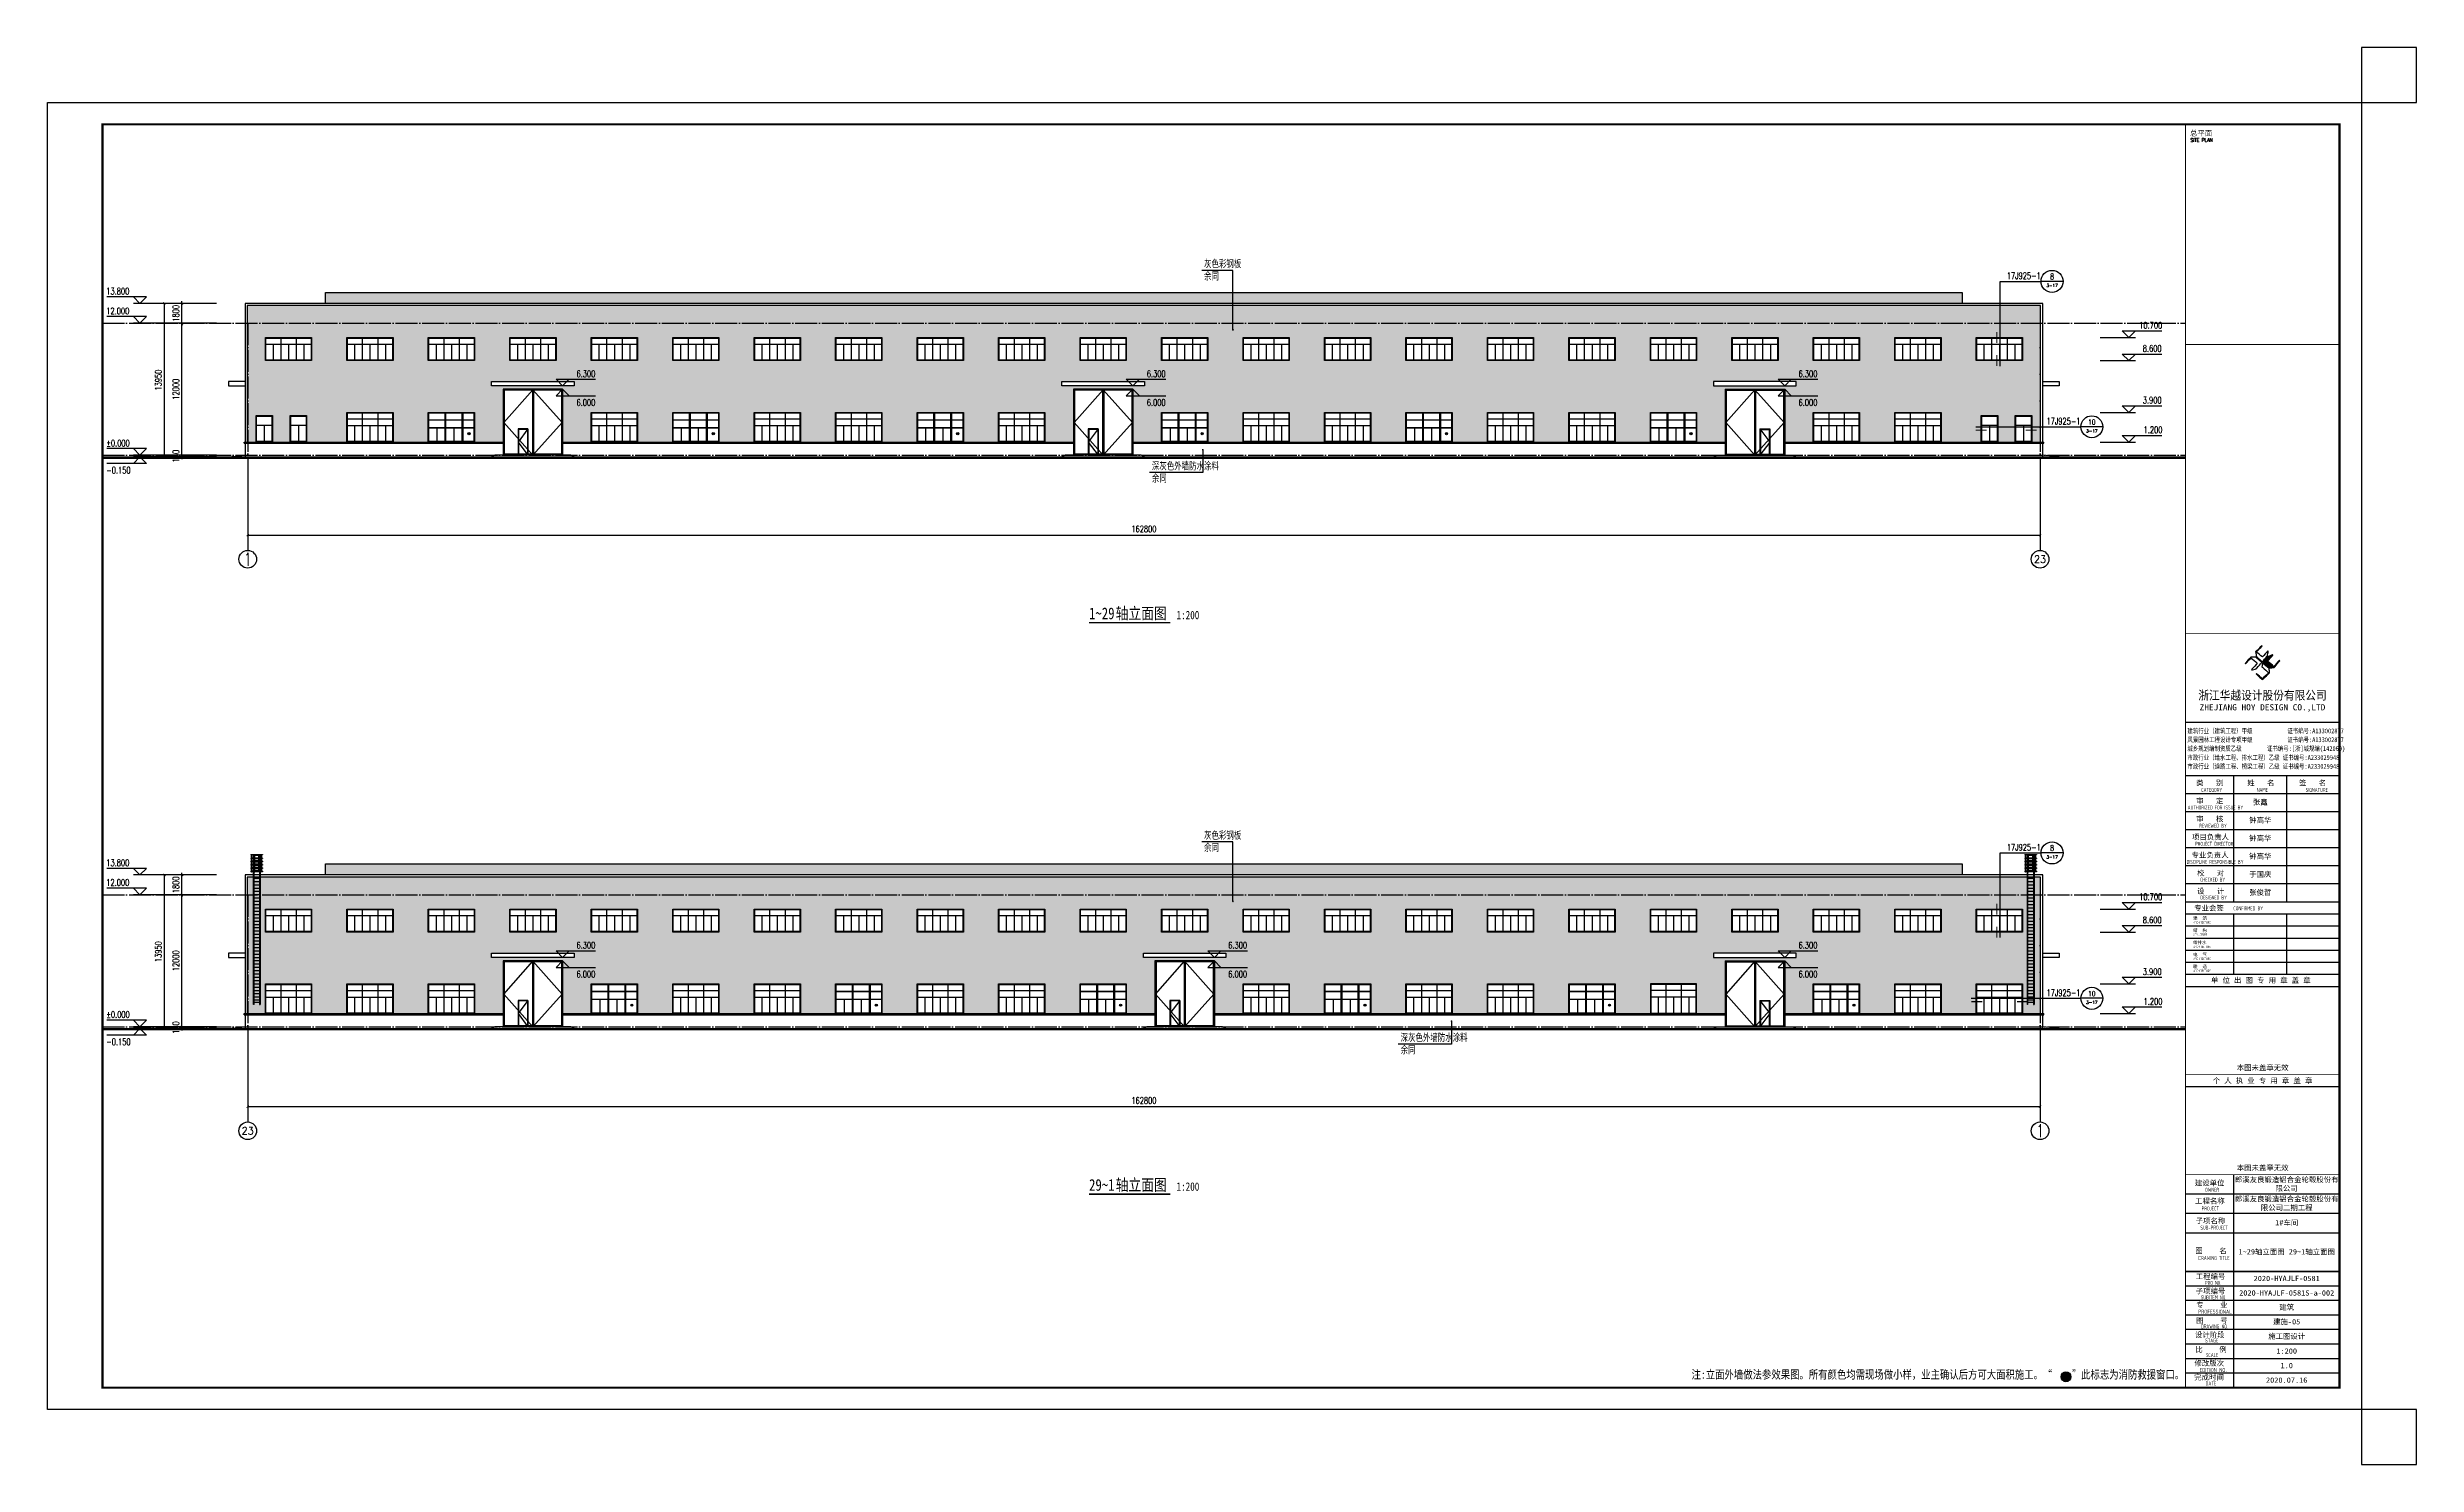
# Model space of a CAD drawing. Extents: x 13276711 to 13543385, y -848943 to -68012.
# Drawn here: x 13328185 to 13543385, y -695443 to -566643 of the extents above; entities that cross this region are included whole.
import ezdxf
from ezdxf.enums import TextEntityAlignment as Align

# ---------------------------------------------------------------- set-up
doc = ezdxf.new("R2010")
doc.units = 0
doc.header["$LTSCALE"] = 1000
doc.header["$MEASUREMENT"] = 0
doc.linetypes.add('DASHED', pattern=[0.75, 0.5, -0.25])
doc.linetypes.add('DOTE', pattern=[2.42, 2, -0.2, 0.02, -0.2])
for name, color, linetype in [('AXIS', 3, 'Continuous'), ('AXIS_TEXT', 7, 'Continuous'), ('DIM_IDEN', 3, 'Continuous'), ('DIM_LEAD', 3, 'Continuous'), ('DIM_SYMB', 3, 'Continuous'), ('DOTE', 1, 'DOTE'), ('HYTK-GK', 7, 'Continuous'), ('PUB_DIM', 3, 'Continuous'), ('PUB_TEXT', 7, 'Continuous'), ('PUB_TITLE', 4, 'Continuous'), ('TK', 4, 'Continuous'), ('WINDOW', 4, 'Continuous'), ('填充', 251, 'Continuous')]:
    doc.layers.add(name, color=color, linetype=linetype)
doc.styles.add('-宋体', font='', dxfattribs={"width": 0.8})
doc.styles.add('_TCH_AXIS', font='COMPLEX', dxfattribs={"bigfont": 'GBCBIG'})
doc.styles.add('_TCH_DIM', font='SIMPLEX', dxfattribs={"bigfont": 'GBCBIG'})
doc.styles.add('_TCH_DIM_T3', font='SIMPLEX', dxfattribs={"width": 0.705882, "bigfont": 'GBCBIG'})
doc.styles.add('_TCH_LABEL', font='COMPLEX', dxfattribs={"bigfont": 'GBCBIG'})
doc.styles.add('COMPLEX', font='COMPLEX')
doc.styles.add('HT', font='simhei.ttf', dxfattribs={"width": 0.8})
doc.styles.add('ROMANS', font='romans', dxfattribs={"width": 0.65, "height": 231.275})
doc.styles.add('TSSD_REIN', font='tssdeng.shx', dxfattribs={"width": 0.7, "bigfont": 'tssdchn.shx'})
doc.styles.add('YAYA', font='', dxfattribs={"width": 0.8, "height": 1})
doc.styles.add('图签宋体', font='', dxfattribs={"height": 300})
doc.styles.add('图签黑体', font='simhei.ttf', dxfattribs={"height": 550})
doc.styles.add('宋体', font='', dxfattribs={"width": 0.8})
doc.styles.get('-宋体').set_extended_font_data('SimSun')
doc.styles.get('YAYA').set_extended_font_data('SimSun')
doc.styles.get('图签宋体').set_extended_font_data('NSimSun')
doc.styles.get('宋体').set_extended_font_data('SimSun')
doc.dimstyles.new('_TCH_ARCH&&200', dxfattribs={"dimtxt": 595, "dimasz": 200, "dimexe": 500, "dimexo": 600, "dimgap": 252.5, "dimtad": 1, "dimdec": 0, "dimzin": 0, "dimdsep": 46, "dimtxsty": '_TCH_DIM_T3', "dimblk": 'ARCHTICK', "dimcen": 0.09, "dimclrt": 7, "dimazin": 2, "dimtfac": 1, "dimtdec": 0, "dimtix": 1, "dimtmove": 2, "dimatfit": 3, "dimfxl": 0, "dimtolj": 1, "dimtzin": 0, "dimarcsym": 0})

# ---------------------------------------------------------------- blocks, each defined once
blk = doc.blocks.new('1111')
blk.add_lwpolyline([(-4200, 0), (0, 0), (0, -2700), (-4200, -2700)], close=True)
at = {"layer": 'WINDOW'}
for p, q in [((-4150, -600), (-50, -600)), ((-4150, -1200), (-50, -1200)), ((-3500, -1200), (-3500, -2650)), ((-2800, -50), (-2800, -2650)), ((-2100, -1200), (-2100, -2650)), ((-1400, -50), (-1400, -2650)), ((-700, -1200), (-700, -2650))]:
    blk.add_line(p, q, dxfattribs=at)
blk.add_lwpolyline([(-4150, -50), (-50, -50), (-50, -2650), (-4150, -2650)], close=True, dxfattribs=at)
blk = doc.blocks.new('A$C6FA958B4')
for p, q in [((-474, 38771), (4926, 38771)), ((-474, 38771), (-474, 32771)), ((4926, 38771), (4926, 32771))]:
    blk.add_line(p, q)
at = {"color": 4}
for p, q in [((-424, 38721), (4876, 38721)), ((-424, 38721), (-424, 32771)), ((-374, 38671), (2176, 38671)), ((-374, 38671), (-374, 32871)), ((2176, 38671), (2176, 32871)), ((2226, 38721), (2226, 32771)), ((2276, 38671), (2276, 35171)), ((2276, 38671), (4826, 38671)), ((4826, 38671), (4826, 32871)), ((4876, 38721), (4876, 32771)), ((2276, 35171), (2276, 32871)), ((2676, 35171), (3576, 35171)), ((2676, 35171), (2676, 32771)), ((2726, 35121), (3526, 35121)), ((2726, 35121), (2726, 32871)), ((3526, 35121), (3526, 32871)), ((3576, 35171), (3576, 32771)), ((-1224, 32771), (5676, 32771)), ((-374, 32871), (2176, 32871)), ((2276, 32871), (2676, 32871)), ((2726, 32871), (3226, 32871)), ((3226, 32871), (3526, 32871)), ((3576, 32871), (4826, 32871))]:
    blk.add_line(p, q, dxfattribs=at)
at = {"ltscale": 0.5}
blk.add_lwpolyline([(-1524, 39071), (5976, 39071), (5976, 39471), (-1524, 39471)], close=True, dxfattribs=at)
at = {"color": 4}
for points in [[(2226, 38721), (-424, 35746), (2226, 32771), (4876, 35746), (2226, 38721)], [(2676, 35171), (3576, 33971), (2676, 32771)]]:
    blk.add_lwpolyline(points, dxfattribs=at)
blk.add_lwpolyline([(-1524, 32621), (-1224, 32771), (5676, 32771), (5976, 32621)])
blk = doc.blocks.new('222222')
blk.add_lwpolyline([(-4200, 0), (0, 0), (0, -2100), (-4200, -2100)], close=True)
at = {"layer": 'WINDOW'}
for p, q in [((-4150, -600), (-50, -600)), ((-3500, -600), (-3500, -2050)), ((-2800, -50), (-2800, -2050)), ((-2100, -600), (-2100, -2050)), ((-1400, -50), (-1400, -2050)), ((-700, -600), (-700, -2050))]:
    blk.add_line(p, q, dxfattribs=at)
blk.add_lwpolyline([(-4150, -50), (-50, -50), (-50, -2050), (-4150, -2050)], close=True, dxfattribs=at)
blk = doc.blocks.new('ewrtetretwet')
for p, q in [((13317798, -639983), (13318865, -639983)), ((13317798, -639983), (13317798, -640040)), ((13318865, -640040), (13317798, -640040)), ((13318865, -640315), (13317798, -640315)), ((13317798, -640315), (13317798, -640365)), ((13318865, -640365), (13317798, -640365)), ((13318865, -640615), (13317798, -640615)), ((13317798, -640615), (13317798, -640665)), ((13318865, -640665), (13317798, -640665)), ((13318865, -640915), (13317798, -640915)), ((13317798, -640915), (13317798, -640965)), ((13318865, -640965), (13317798, -640965)), ((13318865, -641215), (13317798, -641215)), ((13317798, -641215), (13317798, -641265)), ((13318865, -641265), (13317798, -641265)), ((13317867, -640315), (13317867, -640040)), ((13317867, -640615), (13317867, -640365)), ((13317867, -640915), (13317867, -640665)), ((13317867, -641215), (13317867, -640965)), ((13317867, -641515), (13317867, -641265)), ((13317897, -640315), (13317897, -640040)), ((13317897, -640615), (13317897, -640365)), ((13317897, -640915), (13317897, -640665)), ((13317897, -641215), (13317897, -640965)), ((13317897, -641515), (13317897, -641265)), ((13318024, -639983), (13318024, -641651)), ((13318081, -641651), (13318081, -639983)), ((13318113, -640315), (13318113, -640040)), ((13318113, -640615), (13318113, -640365)), ((13318113, -640915), (13318113, -640665)), ((13318113, -641215), (13318113, -640965)), ((13318113, -641515), (13318113, -641265)), ((13318143, -640315), (13318143, -640040)), ((13318143, -640615), (13318143, -640365)), ((13318143, -640915), (13318143, -640665)), ((13318143, -641215), (13318143, -640965)), ((13318143, -641515), (13318143, -641265)), ((13318520, -640315), (13318520, -640040)), ((13318520, -640615), (13318520, -640365)), ((13318520, -640915), (13318520, -640665)), ((13318520, -641215), (13318520, -640965)), ((13318520, -641515), (13318520, -641265)), ((13318550, -640315), (13318550, -640040)), ((13318550, -640615), (13318550, -640365)), ((13318550, -640915), (13318550, -640665)), ((13318550, -641215), (13318550, -640965)), ((13318550, -641515), (13318550, -641265)), ((13318581, -639983), (13318581, -641651)), ((13318638, -641651), (13318638, -639983)), ((13318766, -640315), (13318766, -640040)), ((13318766, -640615), (13318766, -640365)), ((13318766, -640915), (13318766, -640665)), ((13318766, -641215), (13318766, -640965)), ((13318766, -641515), (13318766, -641265)), ((13318796, -640315), (13318796, -640040)), ((13318796, -640615), (13318796, -640365)), ((13318796, -640915), (13318796, -640665)), ((13318796, -641215), (13318796, -640965)), ((13318796, -641515), (13318796, -641265)), ((13318865, -639983), (13318865, -640040)), ((13318865, -640315), (13318865, -640365)), ((13318865, -640615), (13318865, -640665)), ((13318865, -640915), (13318865, -640965)), ((13318865, -641215), (13318865, -641265)), ((13318865, -641515), (13317798, -641515)), ((13317798, -641515), (13317798, -641565)), ((13318865, -641565), (13317798, -641565)), ((13317867, -641583), (13317867, -641565)), ((13317867, -641583), (13317897, -641583)), ((13317897, -641583), (13317897, -641565)), ((13318024, -641651), (13318024, -653613)), ((13318081, -653614), (13318081, -641651)), ((13318113, -641583), (13318113, -641565)), ((13318113, -641583), (13318143, -641583)), ((13318143, -641583), (13318143, -641565)), ((13318520, -641583), (13318520, -641565)), ((13318550, -641583), (13318520, -641583)), ((13318550, -641583), (13318550, -641565)), ((13318581, -641651), (13318581, -653614)), ((13318638, -653613), (13318638, -641651)), ((13318766, -641583), (13318766, -641565)), ((13318796, -641583), (13318766, -641583)), ((13318796, -641583), (13318796, -641565)), ((13318865, -641515), (13318865, -641565)), ((13318081, -653614), (13318025, -653614)), ((13318581, -653614), (13318637, -653614))]:
    blk.add_line(p, q)
at = {"linetype": 'DASHED', "ltscale": 0.1}
for p, q in [((13317798, -639990), (13318865, -639990)), ((13318024, -640365), (13318024, -640615)), ((13318024, -640665), (13318024, -640915)), ((13318024, -640965), (13318024, -641215)), ((13318024, -641265), (13318024, -641515)), ((13318031, -641651), (13318031, -639983)), ((13318031, -640365), (13318031, -640615)), ((13318031, -640665), (13318031, -640915)), ((13318031, -640965), (13318031, -641215)), ((13318031, -641265), (13318031, -641515)), ((13318081, -640365), (13318081, -640615)), ((13318081, -640665), (13318081, -640915)), ((13318081, -640965), (13318081, -641215)), ((13318081, -641265), (13318081, -641515)), ((13318581, -640365), (13318581, -640615)), ((13318581, -640665), (13318581, -640915)), ((13318581, -640965), (13318581, -641215)), ((13318581, -641265), (13318581, -641515)), ((13318631, -639983), (13318631, -641651)), ((13318631, -640365), (13318631, -640615)), ((13318631, -640665), (13318631, -640915)), ((13318631, -640965), (13318631, -641215)), ((13318631, -641265), (13318631, -641515)), ((13318638, -640615), (13318638, -640365)), ((13318638, -640915), (13318638, -640665)), ((13318638, -641215), (13318638, -640965)), ((13318638, -641515), (13318638, -641265)), ((13318031, -653614), (13318031, -641651)), ((13318631, -641651), (13318631, -653614))]:
    blk.add_line(p, q, dxfattribs=at)
for points in [[(13317964, -640034), (13318007, -640034), (13318007, -640104)], [(13318581, -640084), (13318081, -640084)], [(13318581, -640384), (13318081, -640384)], [(13318113, -640565), (13318081, -640565)], [(13318581, -640684), (13318081, -640684)], [(13318113, -640865), (13318081, -640865)], [(13318581, -640984), (13318081, -640984)], [(13318113, -641165), (13318081, -641165)], [(13318581, -641284), (13318081, -641284)], [(13318581, -640565), (13318550, -640565)], [(13318581, -640865), (13318550, -640865)], [(13318581, -641165), (13318550, -641165)], [(13318697, -640034), (13318654, -640034), (13318654, -640104)], [(13317964, -641802), (13318007, -641802), (13318007, -641872)], [(13318113, -641465), (13318081, -641465)], [(13318581, -641584), (13318081, -641584)], [(13318581, -641584), (13318081, -641584)], [(13318581, -641852), (13318081, -641852)], [(13318581, -642172), (13318081, -642172)], [(13318581, -642472), (13318081, -642472)], [(13318581, -642772), (13318081, -642772)], [(13318581, -643072), (13318081, -643072)], [(13318581, -643372), (13318081, -643372)], [(13318581, -641465), (13318550, -641465)], [(13318697, -641802), (13318654, -641802), (13318654, -641872)], [(13318581, -643672), (13318081, -643672)], [(13318581, -643972), (13318081, -643972)], [(13318581, -644272), (13318081, -644272)], [(13318581, -644572), (13318081, -644572)], [(13318581, -644872), (13318081, -644872)], [(13318581, -645172), (13318081, -645172)], [(13318581, -645472), (13318081, -645472)], [(13318581, -645772), (13318081, -645772)], [(13318581, -646072), (13318081, -646072)], [(13318581, -646372), (13318081, -646372)], [(13318581, -646672), (13318081, -646672)], [(13318581, -646972), (13318081, -646972)], [(13318581, -647272), (13318081, -647272)], [(13318581, -647572), (13318081, -647572)], [(13318581, -647872), (13318081, -647872)], [(13318581, -648172), (13318081, -648172)], [(13318581, -648472), (13318081, -648472)], [(13318581, -648772), (13318081, -648772)], [(13318581, -649072), (13318081, -649072)], [(13318581, -649372), (13318081, -649372)], [(13318581, -649672), (13318081, -649672)], [(13318581, -649972), (13318081, -649972)], [(13318581, -650272), (13318081, -650272)], [(13318581, -650572), (13318081, -650572)], [(13318581, -650872), (13318081, -650872)], [(13318581, -651172), (13318081, -651172)], [(13318581, -651472), (13318081, -651472)], [(13318581, -651772), (13318081, -651772)], [(13317964, -653315), (13318007, -653315), (13318007, -653385)], [(13318581, -652072), (13318081, -652072)], [(13318581, -652372), (13318081, -652372)], [(13318581, -652672), (13318081, -652672)], [(13318581, -652972), (13318081, -652972)], [(13318581, -653231), (13318081, -653231)], [(13318581, -653452), (13318081, -653452)], [(13318697, -653315), (13318654, -653315), (13318654, -653385)]]:
    blk.add_lwpolyline(points)
for points in [[(13318520, -640565), (13318143, -640565)], [(13318520, -640865), (13318143, -640865)], [(13318520, -641165), (13318143, -641165)], [(13318520, -641465), (13318143, -641465)]]:
    blk.add_lwpolyline(points, dxfattribs=at)
for centre, start, end in [((13318025, -653613), 180, 270), ((13318637, -653613), 270, 0)]:
    blk.add_arc(centre, 1, start, end)
blk = doc.blocks.new('A$C053D6479')
at = {"layer": 'PUB_TITLE'}
h = blk.add_hatch(color=256, dxfattribs=at)
h.dxf.hatch_style = 1
edge = h.paths.add_edge_path()
edge.add_spline(control_points=[(1026, 827), (1105, 920), (1188, 1008), (1266, 1102)], knot_values=[13, 13, 13, 13, 14, 14, 14, 14], degree=3, periodic=0)
edge.add_spline(control_points=[(1266, 1102), (1258, 1111), (1249, 1119), (1239, 1116)], knot_values=[12, 12, 12, 12, 13, 13, 13, 13], degree=3, periodic=0)
edge.add_spline(control_points=[(1239, 1116), (1210, 1107), (1179, 1092), (1144, 1077)], knot_values=[11, 11, 11, 11, 12, 12, 12, 12], degree=3, periodic=0)
edge.add_spline(control_points=[(1144, 1077), (1109, 1063), (1069, 1053), (1047, 1038)], knot_values=[10, 10, 10, 10, 11, 11, 11, 11], degree=3, periodic=0)
edge.add_spline(control_points=[(1047, 1038), (1028, 1026), (1007, 992), (991, 972)], knot_values=[9, 9, 9, 9, 10, 10, 10, 10], degree=3, periodic=0)
edge.add_spline(control_points=[(991, 972), (942, 913), (899, 868), (849, 810)], knot_values=[8, 8, 8, 8, 9, 9, 9, 9], degree=3, periodic=0)
edge.add_spline(control_points=[(849, 810), (842, 801), (822, 776), (822, 775)], knot_values=[7, 7, 7, 7, 8, 8, 8, 8], degree=3, periodic=0)
edge.add_spline(control_points=[(822, 775), (823, 771), (848, 752), (859, 744)], knot_values=[6, 6, 6, 6, 7, 7, 7, 7], degree=3, periodic=0)
edge.add_spline(control_points=[(859, 744), (949, 670), (1035, 592), (1122, 521)], knot_values=[5, 5, 5, 5, 6, 6, 6, 6], degree=3, periodic=0)
edge.add_spline(control_points=[(1122, 521), (1153, 527), (1185, 530), (1217, 533)], knot_values=[4, 4, 4, 4, 5, 5, 5, 5], degree=3, periodic=0)
edge.add_spline(control_points=[(1217, 533), (1246, 535), (1293, 532), (1316, 542)], knot_values=[3, 3, 3, 3, 4, 4, 4, 4], degree=3, periodic=0)
edge.add_spline(control_points=[(1316, 542), (1327, 547), (1338, 565), (1349, 579)], knot_values=[2, 2, 2, 2, 3, 3, 3, 3], degree=3, periodic=0)
edge.add_spline(control_points=[(1349, 579), (1423, 670), (1507, 759), (1572, 848)], knot_values=[1, 1, 1, 1, 2, 2, 2, 2], degree=3, periodic=0)
edge.add_spline(control_points=[(1572, 848), (1564, 852), (1561, 861), (1551, 862)], knot_values=[0, 0, 0, 0, 1, 1, 1, 1], degree=3, periodic=0)
edge.add_spline(control_points=[(1551, 862), (1469, 769), (1393, 671), (1310, 579)], knot_values=[15, 15, 15, 15, 16, 16, 16, 16], degree=3, periodic=0)
edge.add_spline(control_points=[(1310, 579), (1216, 662), (1118, 742), (1026, 827)], knot_values=[14, 14, 14, 14, 15, 15, 15, 15], degree=3, periodic=0)
at = {"layer": 'TK'}
for points, knots in [([(1031, 1298), (1066, 1286), (1054, 1262), (1045, 1224), (1036, 1188), (1031, 1158), (1024, 1121), (1020, 1104), (1017, 1085), (1012, 1071), (1004, 1052), (976, 1026), (956, 1003), (906, 946), (866, 899), (814, 839), (806, 829), (789, 806), (787, 806), (777, 804), (728, 856), (719, 864), (651, 922), (580, 978), (514, 1036), (509, 1106), (488, 1176), (479, 1247), (570, 1343), (663, 1436), (758, 1526), (764, 1523), (768, 1518), (774, 1515), (693, 1422), (599, 1343), (520, 1249), (607, 1171), (698, 1096), (789, 1021), (874, 1109), (950, 1206), (1031, 1298)], [0, 0, 0, 0, 1, 1, 1, 2, 2, 2, 3, 3, 3, 4, 4, 4, 5, 5, 5, 6, 6, 6, 7, 7, 7, 8, 8, 8, 9, 9, 9, 10, 10, 10, 11, 11, 11, 12, 12, 12, 13, 13, 13, 14, 14, 14, 14]), ([(1551, 862), (1561, 861), (1564, 852), (1572, 848), (1507, 759), (1423, 670), (1349, 579), (1338, 565), (1327, 547), (1316, 542), (1293, 532), (1246, 535), (1217, 533), (1185, 530), (1153, 527), (1122, 521), (1035, 592), (949, 670), (859, 744), (848, 752), (823, 771), (822, 775), (822, 776), (842, 801), (849, 810), (899, 868), (942, 913), (991, 972), (1007, 992), (1028, 1026), (1047, 1038), (1069, 1053), (1109, 1063), (1144, 1077), (1179, 1092), (1210, 1107), (1239, 1116), (1249, 1119), (1258, 1111), (1266, 1102), (1188, 1008), (1105, 920), (1026, 827), (1118, 742), (1216, 662), (1310, 579), (1393, 671), (1469, 769), (1551, 862)], [0, 0, 0, 0, 1, 1, 1, 2, 2, 2, 3, 3, 3, 4, 4, 4, 5, 5, 5, 6, 6, 6, 7, 7, 7, 8, 8, 8, 9, 9, 9, 10, 10, 10, 11, 11, 11, 12, 12, 12, 13, 13, 13, 14, 14, 14, 15, 15, 15, 16, 16, 16, 16]), ([(555, 949), (624, 891), (699, 833), (760, 773), (689, 691), (614, 604), (539, 517), (529, 505), (516, 487), (506, 482), (492, 475), (469, 472), (452, 467), (416, 456), (383, 448), (342, 438), (323, 433), (297, 422), (293, 440), (291, 452), (313, 470), (322, 480), (400, 566), (477, 652), (553, 736), (460, 815), (366, 894), (270, 970), (183, 883), (101, 791), (16, 703), (-18, 714), (9, 735), (28, 755), (103, 838), (192, 930), (266, 1005), (319, 1009), (387, 1005), (442, 1007), (456, 1008), (472, 1011), (485, 1007), (507, 1000), (534, 967), (555, 949)], [0, 0, 0, 0, 1, 1, 1, 2, 2, 2, 3, 3, 3, 4, 4, 4, 5, 5, 5, 6, 6, 6, 7, 7, 7, 8, 8, 8, 9, 9, 9, 10, 10, 10, 11, 11, 11, 12, 12, 12, 13, 13, 13, 14, 14, 14, 15, 15, 15, 15]), ([(1097, 490), (1100, 425), (1106, 361), (1107, 294), (1018, 207), (925, 121), (830, 33), (818, 21), (800, 0), (787, 0), (768, -1), (725, 49), (712, 60), (662, 103), (616, 143), (568, 186), (545, 207), (518, 224), (499, 250), (501, 259), (511, 261), (516, 267), (609, 192), (696, 111), (785, 33), (883, 118), (977, 208), (1070, 298), (992, 373), (892, 456), (803, 534), (791, 544), (768, 561), (766, 569), (761, 588), (776, 634), (780, 655), (785, 690), (788, 721), (795, 746), (897, 661), (998, 576), (1097, 490)], [0, 0, 0, 0, 1, 1, 1, 2, 2, 2, 3, 3, 3, 4, 4, 4, 5, 5, 5, 6, 6, 6, 7, 7, 7, 8, 8, 8, 9, 9, 9, 10, 10, 10, 11, 11, 11, 12, 12, 12, 13, 13, 13, 14, 14, 14, 14])]:
    blk.add_open_spline(points, degree=3, knots=knots, dxfattribs=at)
blk = doc.blocks.new('GeYuanFrame_43837763', base_point=(20.1, 4.5))
at = {"layer": 'PUB_TITLE'}
for points in [[(1013.1, 235.3), (1013.1, 292.7)], [(1037.1, 235.3), (1037.1, 292.7)], [(1013.1, 202.3), (1013.1, 229.8)], [(1037.1, 202.3), (1037.1, 229.8)], [(1013.1, 14.5), (1013.1, 111.3)]]:
    blk.add_lwpolyline(points, dxfattribs=at)
at = {"layer": 'TK'}
for p, q in [((991.1, 316.9), (1061.1, 316.9)), ((991.1, 284.5), (1061.1, 284.5)), ((991.1, 276.3), (1061.1, 276.3)), ((991.1, 268.1), (1061.1, 268.1)), ((991.1, 259.9), (1061.1, 259.9)), ((991.1, 251.7), (1061.1, 251.7)), ((991.1, 243.5), (1061.1, 243.5)), ((991.1, 235.3), (1061.1, 235.3)), ((991.1, 235.3), (1061.1, 235.3)), ((991.1, 102.5), (1061.1, 102.5)), ((991.1, 93.7), (1061.1, 93.7)), ((991.1, 84.9), (1013.1, 84.9)), ((991.1, 84.9), (1061.1, 84.9)), ((991.1, 67.4), (1061.1, 67.4)), ((991.1, 67.3), (1061.1, 67.3)), ((991.1, 60.8), (1061.1, 60.8)), ((991.1, 54.2), (1061.1, 54.2)), ((991.1, 47.6), (1061.1, 47.6)), ((991.1, 41), (1061.1, 41)), ((991.1, 34.4), (1061.1, 34.4)), ((991.1, 27.8), (1061.1, 27.8)), ((991.1, 21.2), (1061.1, 21.2)), ((991.1, 14.5), (1061.1, 14.5))]:
    blk.add_line(p, q, dxfattribs=at)
blk.add_lwpolyline([(20.1, 4.5), (20.1, 598.5), (1071.1, 598.5), (1071.1, 4.5)], close=True, dxfattribs=at)
at = {"layer": 'TK', "const_width": 1}
blk.add_lwpolyline([(45.1, 588.5), (1061.1, 588.5), (1061.1, 14.5), (45.1, 14.5)], close=True, dxfattribs=at)
at = {"layer": 'TK'}
for points, const_width in [([(991.1, 588.5), (991.1, 14.5)], 0.4), ([(991.1, 488.5), (1061.1, 488.5)], 0.35), ([(991.1, 357.1), (1061.1, 357.1)], 0.35), ([(991.1, 292.7), (1061.1, 292.7)], 0.35), ([(991.1, 292.7), (1061.1, 292.7)], 0.35), ([(991.1, 235.3), (1061.1, 235.3)], 0.35), ([(991.1, 202.3), (1061.1, 202.3)], 0.35), ([(991.1, 156.8), (1061.1, 156.8)], 0.35), ([(991.1, 111.3), (1061.1, 111.3)], 0.35), ([(991.1, 67.4), (1061.1, 67.4)], 0.35)]:
    blk.add_lwpolyline(points, dxfattribs=dict(at, const_width=const_width))
for points in [[(991.1, 292.7), (1061.1, 292.7)], [(991.1, 235.3), (1061.1, 235.3)], [(991.1, 229.8), (1061.1, 229.8)], [(991.1, 224.3), (1061.1, 224.3)], [(991.1, 218.8), (1061.1, 218.8)], [(991.1, 213.3), (1061.1, 213.3)], [(991.1, 207.8), (1061.1, 207.8)], [(991.1, 202.3), (1061.1, 202.3)], [(991.1, 196.8), (1061.1, 196.8)], [(991.1, 151.3), (1061.1, 151.3)]]:
    blk.add_lwpolyline(points, dxfattribs=at)
at = {"layer": 'PUB_TITLE', "xscale": 0.01000000000021828, "yscale": 0.01000000000021828, "zscale": 0.01}
blk.add_blockref('A$C053D6479', (1018.2, 336.3), dxfattribs=at)
at = {"layer": 'TK', "style": '图签宋体'}
for s, height, p in [('总平面', 2.4, (993.2, 583.3)), ('类   别', 2.4, (996, 288.1)), ('姓   名', 2.4, (1019.2, 288.1)), ('签   名', 2.4, (1042.7, 288.1)), ('审   定', 2.4, (996, 279.9)), ('审   核', 2.4, (996, 271.7)), ('项目负责人', 2.4, (994.1, 263.5)), ('专业负责人', 2.4, (993.9, 255.3)), ('校   对', 2.4, (996.4, 247.1)), ('设   计', 2.4, (996.4, 238.9)), ('建  筑', 1.44, (994.6, 227.1)), ('专业会签', 2.4, (995.1, 231.2)), ('结  构', 1.44, (994.6, 221.6)), ('给排水', 1.44, (994.6, 216.1)), ('暖  通', 1.44, (994.6, 205.1)), ('电  气', 1.44, (994.6, 210.6)), ('单 位 出 图 专 用 章 盖 章', 2.4, (1002.7, 198.4)), ('本图未盖章无效', 2.4, (1014.4, 158.7)), ('个 人 执 业 专 用 章 盖 章', 2.4, (1003.5, 152.8)), ('建设单位', 2.4, (995.4, 106.3)), ('本图未盖章无效', 2.4, (1014.4, 113.2)), ('工程名称', 2.4, (995.5, 98.1)), ('子项名称', 2.4, (995.8, 89.1)), ('图    名', 2.4, (995.6, 75.5)), ('工程编号', 2.4, (995.8, 63.8)), ('子项编号', 2.4, (995.8, 57.2)), ('专    业', 2.4, (996, 50.9)), ('图    号', 2.4, (996, 43.8)), ('设计阶段', 2.4, (995.4, 37.3)), ('比    例', 2.4, (995.6, 30.6)), ('修改版次', 2.4, (995.2, 24.4)), ('完成时间', 2.4, (995.1, 18))]:
    blk.add_text(s, height=height, dxfattribs=at).set_placement(p)
at = {"layer": 'TK'}
for s, height, style, width, p in [('SITE PLAN', 1.7, 'ROMANS', 0.76, (993.4, 580.5)), ('建筑行业（建筑工程）甲级           证书编号:A133002877', 2.2, '-宋体', 0.8, (992, 311.8)), ('风景园林工程设计专项甲级           证书编号:A133002877', 2.2, '-宋体', 0.8, (992, 307.8)), ('城乡规划编制资质乙级        证书编号:[浙]城规编(142069)', 2.2, '-宋体', 0.8, (992, 303.8)), ('市政行业（给水工程、排水工程）乙级 证书编号:A233029948', 2.2, '-宋体', 0.8, (992, 299.7)), ('市政行业（道路工程、桥梁工程）乙级 证书编号:A233029948', 2.2, '-宋体', 0.8, (992, 295.7)), ('CATEGORY', 1.8, 'TSSD_REIN', 0.7, (998.3, 285.2)), ('NAME', 1.8, 'TSSD_REIN', 0.7, (1023.5, 285.2)), ('SIGNATURE', 1.8, 'TSSD_REIN', 0.7, (1045.7, 285.2)), ('AUTHORIZED FOR ISSUE BY', 1.8, 'TSSD_REIN', 0.7, (992.1, 277.2)), ('REVIEWED BY', 1.8, 'TSSD_REIN', 0.7, (997.4, 268.9)), ('PROJECT DIRECTOR', 1.8, 'TSSD_REIN', 0.7, (995.5, 260.7)), ('DISCIPLINE RESPONSIBLE BY', 1.8, 'TSSD_REIN', 0.7, (991.6, 252.5)), ('CHECKED BY', 1.8, 'TSSD_REIN', 0.7, (997.8, 244.4)), ('DESIGNED BY', 1.8, 'TSSD_REIN', 0.7, (997.8, 236.3)), ('ARCHITECTURE', 1.08, 'TSSD_REIN', 0.7, (994.7, 225.3)), ('CONFIRMED BY', 1.8, 'TSSD_REIN', 0.7, (1012.9, 231.4)), ('STRUCTURE', 1.08, 'TSSD_REIN', 0.7, (994.7, 219.8)), ('ARCHITECTURE', 1.08, 'TSSD_REIN', 0.7, (994.7, 214.3)), ('ARCHITECTURE', 1.08, 'TSSD_REIN', 0.7, (994.7, 208.8)), ('ARCHITECTURE', 1.08, 'TSSD_REIN', 0.7, (994.7, 203.3)), ('OWNER', 1.8, 'TSSD_REIN', 0.7, (1000, 103.5)), ('SUB-PROJECT', 1.8, 'TSSD_REIN', 0.7, (997.9, 86.3)), ('PROJECT', 1.8, 'TSSD_REIN', 0.7, (998.5, 95)), ('DRAWING TITLE', 1.8, 'TSSD_REIN', 0.7, (997, 72.5)), ('SUBITEM NO.', 1.8, 'TSSD_REIN', 0.7, (998.1, 54.6)), ('PRO N0.', 1.8, 'TSSD_REIN', 0.7, (1000, 61.2)), ('PROFESSIONAL', 1.8, 'TSSD_REIN', 0.8, (996.9, 48.1)), ('DRAWING NO.', 1.8, 'TSSD_REIN', 0.7, (998.2, 41.4)), ('STAGE', 1.8, 'TSSD_REIN', 0.7, (1000.1, 35)), ('EDITION NO.', 1.8, 'TSSD_REIN', 0.8, (997.5, 21.6)), ('SCALE', 1.8, 'TSSD_REIN', 0.7, (1000.4, 28.4)), ('DATE', 1.8, 'TSSD_REIN', 0.7, (1000.3, 15.5))]:
    blk.add_text(s, height=height, dxfattribs=dict(at, style=style, width=width)).set_placement(p)
for s, height, style, width, p in [('浙江华越设计股份有限公司', 3.96, 'HT', 0.9, (1026.1, 329.2)), ('ZHEJIANG HOY DESIGN CO.,LTD', 2.8, '图签黑体', 1.11, (1026.1, 323.3))]:
    blk.add_text(s, height=height, dxfattribs=dict(at, style=style, width=width)).set_placement(p, align=Align.MIDDLE)
at = {"layer": 'TK', "char_height": 2.4, "attachment_point": 5, "style": '图签宋体'}
for s, insert, width in [('张矗', (1025.1, 280.4), 24), ('钟高华', (1025.1, 272.2), 24), ('钟高华', (1025.1, 264), 24), ('钟高华', (1025.1, 255.8), 24), ('于国庆', (1025.1, 247.6), 24), ('张俊哲', (1025.1, 239.4), 24), ('郎溪友良锻造铝合金轮毂股份有限公司', (1037.1, 106.9), 48), ('郎溪友良锻造铝合金轮毂股份有限公司二期工程', (1037.1, 98.1), 48), ('1#车间', (1037.1, 89.3), 48), ('1~29轴立面图 29~1轴立面图', (1037.1, 76.1), 48), ('2020-HYAJLF-0581', (1037.1, 64.1), 48), ('2020-HYAJLF-0581S-a-002', (1037.1, 57.5), 48), ('建施-05', (1037.1, 44.3), 48), ('建筑', (1037.1, 50.9), 48), ('施工图设计', (1037.1, 37.7), 48), ('1:200', (1037.1, 31.1), 48), ('1.0', (1037.1, 24.5), 48), ('2020.07.16', (1037.1, 17.9), 48)]:
    blk.add_mtext(s, dxfattribs=dict(at, insert=insert, width=width))
blk = doc.blocks.new('_ArchTick')
at = {"color": 0, "linetype": 'ByBlock', "const_width": 0.4}
blk.add_lwpolyline([(-0.5, -0.5), (0.5, 0.5)], dxfattribs=at)
blk = doc.blocks.new('*D152')
at = {"layer": 'Defpoints', "color": 0}
for p in [(13340412, -603712), (13344145, -603712), (13344145, -603862)]:
    blk.add_point(p, dxfattribs=at)
at = {"layer": 'PUB_DIM', "color": 0, "lineweight": -2}
for p, q in [((13343545, -603712), (13339912, -603712)), ((13343545, -603862), (13339912, -603862)), ((13340412, -603712), (13340412, -603512)), ((13340412, -603862), (13340412, -603712)), ((13340412, -603862), (13340412, -604062))]:
    blk.add_line(p, q, dxfattribs=at)
at = {"layer": 'PUB_DIM', "color": 0, "lineweight": -2, "xscale": 200, "yscale": 200, "zscale": 200}
for p, rotation in [((13340412, -603712), 270), ((13340412, -603862), 90)]:
    blk.add_blockref('_ArchTick', p, dxfattribs=dict(at, rotation=rotation))
at = {"layer": 'PUB_DIM', "color": 7, "insert": (13339862, -603787), "char_height": 595, "attachment_point": 5, "rotation": 90, "style": '_TCH_DIM_T3'}
blk.add_mtext('\\A1;150', dxfattribs=at)
blk = doc.blocks.new('*D153')
at = {"layer": 'Defpoints', "color": 0}
for p in [(13340412, -591712), (13344145, -591712), (13344145, -603712)]:
    blk.add_point(p, dxfattribs=at)
at = {"layer": 'PUB_DIM', "color": 0, "lineweight": -2}
for p, q in [((13343545, -591712), (13339912, -591712)), ((13340412, -603712), (13340412, -591712)), ((13343545, -603712), (13339912, -603712))]:
    blk.add_line(p, q, dxfattribs=at)
at = {"layer": 'PUB_DIM', "color": 0, "lineweight": -2, "xscale": 200, "yscale": 200, "zscale": 200}
for p, rotation in [((13340412, -591712), 90), ((13340412, -603712), 270)]:
    blk.add_blockref('_ArchTick', p, dxfattribs=dict(at, rotation=rotation))
at = {"layer": 'PUB_DIM', "color": 7, "insert": (13339862, -597712), "char_height": 595, "attachment_point": 5, "rotation": 90, "style": '_TCH_DIM_T3'}
blk.add_mtext('\\A1;12000', dxfattribs=at)
blk = doc.blocks.new('*D154')
at = {"layer": 'Defpoints', "color": 0}
for p in [(13340412, -589912), (13344145, -589912), (13344145, -591712)]:
    blk.add_point(p, dxfattribs=at)
at = {"layer": 'PUB_DIM', "color": 0, "lineweight": -2}
for p, q in [((13343545, -589912), (13339912, -589912)), ((13343545, -591712), (13339912, -591712)), ((13340412, -589912), (13340412, -589712)), ((13340412, -591712), (13340412, -589912)), ((13340412, -591712), (13340412, -591912))]:
    blk.add_line(p, q, dxfattribs=at)
at = {"layer": 'PUB_DIM', "color": 0, "lineweight": -2, "xscale": 200, "yscale": 200, "zscale": 200}
for p, rotation in [((13340412, -589912), 270), ((13340412, -591712), 90)]:
    blk.add_blockref('_ArchTick', p, dxfattribs=dict(at, rotation=rotation))
at = {"layer": 'PUB_DIM', "color": 7, "insert": (13339862, -590812), "char_height": 595, "attachment_point": 5, "rotation": 90, "style": '_TCH_DIM_T3'}
blk.add_mtext('\\A1;1800', dxfattribs=at)
blk = doc.blocks.new('*D155')
at = {"layer": 'Defpoints', "color": 0}
for p in [(13338812, -589912), (13344145, -589912), (13344145, -603862)]:
    blk.add_point(p, dxfattribs=at)
at = {"layer": 'PUB_DIM', "color": 0, "lineweight": -2}
for p, q in [((13343545, -589912), (13338312, -589912)), ((13338812, -603862), (13338812, -589912)), ((13343545, -603862), (13338312, -603862))]:
    blk.add_line(p, q, dxfattribs=at)
at = {"layer": 'PUB_DIM', "color": 0, "lineweight": -2, "xscale": 200, "yscale": 200, "zscale": 200}
for p, rotation in [((13338812, -589912), 90), ((13338812, -603862), 270)]:
    blk.add_blockref('_ArchTick', p, dxfattribs=dict(at, rotation=rotation))
at = {"layer": 'PUB_DIM', "color": 7, "insert": (13338262, -596887), "char_height": 595, "attachment_point": 5, "rotation": 90, "style": '_TCH_DIM_T3'}
blk.add_mtext('\\A1;13950', dxfattribs=at)
blk = doc.blocks.new('_AXISO')
blk.add_circle((0, 0), 0.5)
at = {"layer": 'AXIS_TEXT', "style": 'COMPLEX', "width": 1.041667}
blk.add_attdef('A', text='', height=0.56, dxfattribs=at).set_placement((-0.25, -0.28), (0.25, -0.28), align=Align.FIT)
blk = doc.blocks.new('*D156')
at = {"layer": 'AXIS', "color": 0, "lineweight": -2}
for p, q in [((13346385, -604962), (13346385, -611462)), ((13509185, -604962), (13509185, -611462)), ((13346385, -610962), (13509185, -610962))]:
    blk.add_line(p, q, dxfattribs=at)
at = {"layer": 'Defpoints', "color": 0}
for p in [(13346385, -604362), (13509185, -604362), (13509185, -610962)]:
    blk.add_point(p, dxfattribs=at)
at = {"layer": 'AXIS', "color": 0, "lineweight": -2, "xscale": 200, "yscale": 200, "zscale": 200, "rotation": 180}
blk.add_blockref('_ArchTick', (13346385, -610962), dxfattribs=at)
at = {"layer": 'AXIS', "color": 0, "lineweight": -2, "xscale": 200, "yscale": 200, "zscale": 200}
blk.add_blockref('_ArchTick', (13509185, -610962), dxfattribs=at)
at = {"layer": 'AXIS', "color": 7, "insert": (13427785, -610412), "char_height": 595, "attachment_point": 5, "style": '_TCH_DIM_T3'}
blk.add_mtext('\\A1;162800', dxfattribs=at)
blk = doc.blocks.new('*D162')
at = {"layer": 'Defpoints', "color": 0}
for p in [(13340412, -655652), (13344145, -655652), (13344145, -655802)]:
    blk.add_point(p, dxfattribs=at)
at = {"layer": 'PUB_DIM', "color": 0, "lineweight": -2}
for p, q in [((13343545, -655652), (13339912, -655652)), ((13343545, -655802), (13339912, -655802)), ((13340412, -655652), (13340412, -655452)), ((13340412, -655802), (13340412, -655652)), ((13340412, -655802), (13340412, -656002))]:
    blk.add_line(p, q, dxfattribs=at)
at = {"layer": 'PUB_DIM', "color": 0, "lineweight": -2, "xscale": 200, "yscale": 200, "zscale": 200}
for p, rotation in [((13340412, -655652), 270), ((13340412, -655802), 90)]:
    blk.add_blockref('_ArchTick', p, dxfattribs=dict(at, rotation=rotation))
at = {"layer": 'PUB_DIM', "color": 7, "insert": (13339862, -655727), "char_height": 595, "attachment_point": 5, "rotation": 90, "style": '_TCH_DIM_T3'}
blk.add_mtext('\\A1;150', dxfattribs=at)
blk = doc.blocks.new('*D163')
at = {"layer": 'Defpoints', "color": 0}
for p in [(13340412, -643652), (13344145, -643652), (13344145, -655652)]:
    blk.add_point(p, dxfattribs=at)
at = {"layer": 'PUB_DIM', "color": 0, "lineweight": -2}
for p, q in [((13343545, -643652), (13339912, -643652)), ((13340412, -655652), (13340412, -643652)), ((13343545, -655652), (13339912, -655652))]:
    blk.add_line(p, q, dxfattribs=at)
at = {"layer": 'PUB_DIM', "color": 0, "lineweight": -2, "xscale": 200, "yscale": 200, "zscale": 200}
for p, rotation in [((13340412, -643652), 90), ((13340412, -655652), 270)]:
    blk.add_blockref('_ArchTick', p, dxfattribs=dict(at, rotation=rotation))
at = {"layer": 'PUB_DIM', "color": 7, "insert": (13339862, -649652), "char_height": 595, "attachment_point": 5, "rotation": 90, "style": '_TCH_DIM_T3'}
blk.add_mtext('\\A1;12000', dxfattribs=at)
blk = doc.blocks.new('*D164')
at = {"layer": 'Defpoints', "color": 0}
for p in [(13340412, -641852), (13344145, -641852), (13344145, -643652)]:
    blk.add_point(p, dxfattribs=at)
at = {"layer": 'PUB_DIM', "color": 0, "lineweight": -2}
for p, q in [((13343545, -641852), (13339912, -641852)), ((13340412, -641852), (13340412, -641652)), ((13340412, -643652), (13340412, -641852)), ((13343545, -643652), (13339912, -643652)), ((13340412, -643652), (13340412, -643852))]:
    blk.add_line(p, q, dxfattribs=at)
at = {"layer": 'PUB_DIM', "color": 0, "lineweight": -2, "xscale": 200, "yscale": 200, "zscale": 200}
for p, rotation in [((13340412, -641852), 270), ((13340412, -643652), 90)]:
    blk.add_blockref('_ArchTick', p, dxfattribs=dict(at, rotation=rotation))
at = {"layer": 'PUB_DIM', "color": 7, "insert": (13339862, -642752), "char_height": 595, "attachment_point": 5, "rotation": 90, "style": '_TCH_DIM_T3'}
blk.add_mtext('\\A1;1800', dxfattribs=at)
blk = doc.blocks.new('*D165')
at = {"layer": 'Defpoints', "color": 0}
for p in [(13338812, -641852), (13344145, -641852), (13344145, -655802)]:
    blk.add_point(p, dxfattribs=at)
at = {"layer": 'PUB_DIM', "color": 0, "lineweight": -2}
for p, q in [((13343545, -641852), (13338312, -641852)), ((13338812, -655802), (13338812, -641852)), ((13343545, -655802), (13338312, -655802))]:
    blk.add_line(p, q, dxfattribs=at)
at = {"layer": 'PUB_DIM', "color": 0, "lineweight": -2, "xscale": 200, "yscale": 200, "zscale": 200}
for p, rotation in [((13338812, -641852), 90), ((13338812, -655802), 270)]:
    blk.add_blockref('_ArchTick', p, dxfattribs=dict(at, rotation=rotation))
at = {"layer": 'PUB_DIM', "color": 7, "insert": (13338262, -648827), "char_height": 595, "attachment_point": 5, "rotation": 90, "style": '_TCH_DIM_T3'}
blk.add_mtext('\\A1;13950', dxfattribs=at)
blk = doc.blocks.new('*D166')
at = {"layer": 'AXIS', "color": 0, "lineweight": -2}
for p, q in [((13346385, -656902), (13346385, -663402)), ((13509185, -656902), (13509185, -663402)), ((13346385, -662902), (13509185, -662902))]:
    blk.add_line(p, q, dxfattribs=at)
at = {"layer": 'Defpoints', "color": 0}
for p in [(13346385, -656302), (13509185, -656302), (13509185, -662902)]:
    blk.add_point(p, dxfattribs=at)
at = {"layer": 'AXIS', "color": 0, "lineweight": -2, "xscale": 200, "yscale": 200, "zscale": 200, "rotation": 180}
blk.add_blockref('_ArchTick', (13346385, -662902), dxfattribs=at)
at = {"layer": 'AXIS', "color": 0, "lineweight": -2, "xscale": 200, "yscale": 200, "zscale": 200}
blk.add_blockref('_ArchTick', (13509185, -662902), dxfattribs=at)
at = {"layer": 'AXIS', "color": 7, "insert": (13427785, -662352), "char_height": 595, "attachment_point": 5, "style": '_TCH_DIM_T3'}
blk.add_mtext('\\A1;162800', dxfattribs=at)

msp = doc.modelspace()

# ---------------------------------------------------------------- hatches: boundary and pattern name
for points in [[(13366572.3, -601749.1, 1), (13366372.3, -601749.1, 1)], [(13388772.3, -601749.1, 1), (13388572.3, -601749.1, 1)], [(13410972.3, -601749.1, 1), (13410772.3, -601749.1, 1)], [(13433172.3, -601749.1, 1), (13432972.3, -601749.1, 1)], [(13455372.3, -601749.1, 1), (13455172.3, -601749.1, 1)], [(13477572.3, -601749.1, 1), (13477372.3, -601749.1, 1)], [(13381372.3, -653689.8, 1), (13381172.3, -653689.8, 1)], [(13403572.3, -653689.8, 1), (13403372.3, -653689.8, 1)], [(13425772.3, -653689.8, 1), (13425572.3, -653689.8, 1)], [(13447972.3, -653689.8, 1), (13447772.3, -653689.8, 1)], [(13470172.3, -653689.8, 1), (13469972.3, -653689.8, 1)], [(13492372.3, -653689.8, 1), (13492172.3, -653689.8, 1)], [(13511085.8, -687457.9, 1), (13511985.8, -687457.9, 1)]]:
    msp.add_hatch(color=1).paths.add_polyline_path(points)
at = {"layer": '填充'}
h = msp.add_hatch(dxfattribs=at)
h.set_pattern_fill('ANSI33,_O', color=251, scale=200, angle=45)
h.set_pattern_definition([(90, (13446935.55, -589477.56), (-635, 6e-14), []), (90, (13447253.05, -589160.06), (-635, 6e-14), [317.5, -158.75])])
h.paths.add_polyline_path([(13502114.8, -589911.6), (13502114.8, -588911.6), (13435871.8, -588911.6), (13435871.8, -589911.6)])
h.paths.add_polyline_path([(13353454.8, -588911.6), (13353454.8, -589911.6), (13435871.8, -589911.6), (13435871.8, -588911.6)])
h.paths.add_polyline_path([(13455784.8, -599811.6), (13455784.8, -602511.6), (13458984.8, -602511.6), (13458984.8, -599811.6), (13463184.8, -599811.6), (13463184.8, -602511.6), (13466384.8, -602511.6), (13466384.8, -599811.6), (13470584.8, -599811.6), (13470584.8, -602511.6), (13473784.8, -602511.6), (13473784.8, -599811.6), (13477984.8, -599811.6), (13477984.8, -602511.6), (13480584.8, -602511.6), (13480584.8, -597711.6), (13485984.8, -597711.6), (13485984.8, -602511.6), (13488584.8, -602511.6), (13488584.8, -599811.6), (13492784.8, -599811.6), (13492784.8, -602511.6), (13495984.8, -602511.6), (13495984.8, -599811.6), (13500184.8, -599811.6), (13500184.8, -602511.6), (13503834.8, -602511.6), (13503834.8, -600111.6), (13505334.8, -600111.6), (13505334.8, -602511.6), (13506934.8, -602511.6), (13506934.8, -600111.6), (13508434.8, -600111.6), (13508434.8, -602511.6), (13509224.8, -602511.6), (13509224.8, -590111.6), (13346344.8, -590111.6), (13346344.8, -602511.6), (13347134.8, -602511.6), (13347134.8, -600111.6), (13348634.8, -600111.6), (13348634.8, -602511.6), (13350234.8, -602511.6), (13350234.8, -600111.6), (13351734.8, -600111.6), (13351734.8, -602511.6), (13355384.8, -602511.6), (13355384.8, -599811.6), (13359584.8, -599811.6), (13359584.8, -602511.6), (13362784.8, -602511.6), (13362784.8, -599811.6), (13366984.8, -599811.6), (13366984.8, -602511.6), (13369584.8, -602511.6), (13369584.8, -597711.6), (13374984.8, -597711.6), (13374984.8, -602511.6), (13377584.8, -602511.6), (13377584.8, -599811.6), (13381784.8, -599811.6), (13381784.8, -602511.6), (13384984.8, -602511.6), (13384984.8, -599811.6), (13389184.8, -599811.6), (13389184.8, -602511.6), (13392384.8, -602511.6), (13392384.8, -599811.6), (13396584.8, -599811.6), (13396584.8, -602511.6), (13399784.8, -602511.6), (13399784.8, -599811.6), (13403984.8, -599811.6), (13403984.8, -602511.6), (13407184.8, -602511.6), (13407184.8, -599811.6), (13411384.8, -599811.6), (13411384.8, -602511.6), (13414584.8, -602511.6), (13414584.8, -599811.6), (13418784.8, -599811.6), (13418784.8, -602511.6), (13421384.8, -602511.6), (13421384.8, -597711.6), (13426784.8, -597711.6), (13426784.8, -602511.6), (13429384.8, -602511.6), (13429384.8, -599811.6), (13433584.8, -599811.6), (13433584.8, -602511.6), (13436784.8, -602511.6), (13436784.8, -599811.6), (13440984.8, -599811.6), (13440984.8, -602511.6), (13444184.8, -602511.6), (13444184.8, -599811.6), (13448384.8, -599811.6), (13448384.8, -602511.6), (13451584.8, -602511.6), (13451584.8, -599811.6)])
h.paths.add_polyline_path([(13451584.8, -595111.6), (13451584.8, -593011.6), (13455784.8, -593011.6), (13455784.8, -595111.6)], flags=16)
h.paths.add_polyline_path([(13448384.8, -595111.6), (13444184.8, -595111.6), (13444184.8, -593011.6), (13448384.8, -593011.6)], flags=16)
h.paths.add_polyline_path([(13458984.8, -595111.6), (13458984.8, -593011.6), (13463184.8, -593011.6), (13463184.8, -595111.6)], flags=16)
h.paths.add_polyline_path([(13440984.8, -595111.6), (13436784.8, -595111.6), (13436784.8, -593011.6), (13440984.8, -593011.6)], flags=16)
h.paths.add_polyline_path([(13466384.8, -595111.6), (13466384.8, -593011.6), (13470584.8, -593011.6), (13470584.8, -595111.6)], flags=16)
edge = h.paths.add_edge_path(flags=16)
edge.add_arc((13435871.8, -592311.6), 40, 0, 360)
h.paths.add_polyline_path([(13433584.8, -595111.6), (13429384.8, -595111.6), (13429384.8, -593011.6), (13433584.8, -593011.6)], flags=16)
h.paths.add_polyline_path([(13473784.8, -595111.6), (13473784.8, -593011.6), (13477984.8, -593011.6), (13477984.8, -595111.6)], flags=16)
h.paths.add_polyline_path([(13427834.8, -597411.6), (13420334.8, -597411.6), (13420334.8, -597011.6), (13427834.8, -597011.6)], flags=16)
h.paths.add_polyline_path([(13426184.8, -595111.6), (13421984.8, -595111.6), (13421984.8, -593011.6), (13426184.8, -593011.6)], flags=16)
h.paths.add_polyline_path([(13479534.8, -597411.6), (13479534.8, -597011.6), (13487034.8, -597011.6), (13487034.8, -597411.6)], flags=16)
h.paths.add_polyline_path([(13481184.8, -595111.6), (13481184.8, -593011.6), (13485384.8, -593011.6), (13485384.8, -595111.6)], flags=16)
h.paths.add_polyline_path([(13418784.8, -595111.6), (13414584.8, -595111.6), (13414584.8, -593011.6), (13418784.8, -593011.6)], flags=16)
h.paths.add_polyline_path([(13488584.8, -595111.6), (13488584.8, -593011.6), (13492784.8, -593011.6), (13492784.8, -595111.6)], flags=16)
h.paths.add_polyline_path([(13411384.8, -595111.6), (13407184.8, -595111.6), (13407184.8, -593011.6), (13411384.8, -593011.6)], flags=16)
h.paths.add_polyline_path([(13495984.8, -595111.6), (13495984.8, -593011.6), (13500184.8, -593011.6), (13500184.8, -595111.6)], flags=16)
h.paths.add_polyline_path([(13403984.8, -595111.6), (13399784.8, -595111.6), (13399784.8, -593011.6), (13403984.8, -593011.6)], flags=16)
h.paths.add_polyline_path([(13503384.8, -595111.6), (13503384.8, -593011.6), (13507584.8, -593011.6), (13507584.8, -595111.6)], flags=16)
h.paths.add_polyline_path([(13396584.8, -595111.6), (13392384.8, -595111.6), (13392384.8, -593011.6), (13396584.8, -593011.6)], flags=16)
h.paths.add_polyline_path([(13389184.8, -595111.6), (13384984.8, -595111.6), (13384984.8, -593011.6), (13389184.8, -593011.6)], flags=16)
h.paths.add_polyline_path([(13381784.8, -595111.6), (13377584.8, -595111.6), (13377584.8, -593011.6), (13381784.8, -593011.6)], flags=16)
h.paths.add_polyline_path([(13376034.8, -597411.6), (13368534.8, -597411.6), (13368534.8, -597011.6), (13376034.8, -597011.6)], flags=16)
h.paths.add_polyline_path([(13374384.8, -595111.6), (13370184.8, -595111.6), (13370184.8, -593011.6), (13374384.8, -593011.6)], flags=16)
h.paths.add_polyline_path([(13366984.8, -595111.6), (13362784.8, -595111.6), (13362784.8, -593011.6), (13366984.8, -593011.6)], flags=16)
h.paths.add_polyline_path([(13359584.8, -595111.6), (13355384.8, -595111.6), (13355384.8, -593011.6), (13359584.8, -593011.6)], flags=16)
h.paths.add_polyline_path([(13352184.8, -595111.6), (13347984.8, -595111.6), (13347984.8, -593011.6), (13352184.8, -593011.6)], flags=16)
h = msp.add_hatch(dxfattribs=at)
h.set_pattern_fill('ANSI33,_O', color=251, scale=200, angle=45)
h.set_pattern_definition([(90, (13443931.9, -641664.76), (-635, 6e-14), []), (90, (13444249.4, -641347.26), (-635, 6e-14), [317.5, -158.75])])
h.paths.add_polyline_path([(13502114.8, -640852.3), (13435871.8, -640852.3), (13435871.8, -641852.3), (13502114.8, -641852.3)])
h.paths.add_polyline_path([(13435871.8, -640852.3), (13353454.8, -640852.3), (13353454.8, -641852.3), (13435871.8, -641852.3)])
h.paths.add_polyline_path([(13509224.8, -642052.3), (13346344.8, -642052.3), (13346344.8, -654452.3), (13347984.8, -654452.3), (13347984.8, -651752.3), (13352184.8, -651752.3), (13352184.8, -654452.3), (13355384.8, -654452.3), (13355384.8, -651752.3), (13359584.8, -651752.3), (13359584.8, -654452.3), (13362784.8, -654452.3), (13362784.8, -651752.3), (13366984.8, -651752.3), (13366984.8, -654452.3), (13369584.8, -654452.3), (13369584.8, -649652.3), (13374984.8, -649652.3), (13374984.8, -654452.3), (13377584.8, -654452.3), (13377584.8, -651752.3), (13381784.8, -651752.3), (13381784.8, -654452.3), (13384984.8, -654452.3), (13384984.8, -651752.3), (13389184.8, -651752.3), (13389184.8, -654452.3), (13392384.8, -654452.3), (13392384.8, -651752.3), (13396584.8, -651752.3), (13396584.8, -654452.3), (13399784.8, -654452.3), (13399784.8, -651752.3), (13403984.8, -651752.3), (13403984.8, -654452.3), (13407184.8, -654452.3), (13407184.8, -651752.3), (13411384.8, -651752.3), (13411384.8, -654452.3), (13414584.8, -654452.3), (13414584.8, -651752.3), (13418784.8, -651752.3), (13418784.8, -654452.3), (13421984.8, -654452.3), (13421984.8, -651752.3), (13426184.8, -651752.3), (13426184.8, -654452.3), (13428784.8, -654452.3), (13428784.8, -649652.3), (13434184.8, -649652.3), (13434184.8, -654452.3), (13436784.8, -654452.3), (13436784.8, -651752.3), (13440984.8, -651752.3), (13440984.8, -654452.3), (13444184.8, -654452.3), (13444184.8, -651752.3), (13448384.8, -651752.3), (13448384.8, -654452.3), (13451584.8, -654452.3), (13451584.8, -651752.3), (13455784.8, -651752.3), (13455784.8, -654452.3), (13458984.8, -654452.3), (13458984.8, -651752.3), (13463184.8, -651752.3), (13463184.8, -654452.3), (13466384.8, -654452.3), (13466384.8, -651752.3), (13470584.8, -651752.3), (13470584.8, -654452.3), (13473784.8, -654452.3), (13473784.8, -651752.3), (13477984.8, -651752.3), (13477984.8, -654452.3), (13480584.8, -654452.3), (13480584.8, -649652.3), (13485984.8, -649652.3), (13485984.8, -654452.3), (13488584.8, -654452.3), (13488584.8, -651752.3), (13492784.8, -651752.3), (13492784.8, -654452.3), (13495984.8, -654452.3), (13495984.8, -651752.3), (13500184.8, -651752.3), (13500184.8, -654452.3), (13503384.8, -654452.3), (13503384.8, -651752.3), (13507584.8, -651752.3), (13507584.8, -654452.3), (13509224.8, -654452.3)])
h.paths.add_polyline_path([(13436784.8, -647052.3), (13436784.8, -644952.3), (13440984.8, -644952.3), (13440984.8, -647052.3)], flags=16)
h.paths.add_polyline_path([(13435234.8, -648952.3), (13435234.8, -649352.3), (13427734.8, -649352.3), (13427734.8, -648952.3)], flags=16)
h.paths.add_polyline_path([(13433584.8, -647052.3), (13429384.8, -647052.3), (13429384.8, -644952.3), (13433584.8, -644952.3)], flags=16)
h.paths.add_polyline_path([(13435871.8, -644292.3, -1), (13435871.8, -644212.3, -1)], flags=16)
h.paths.add_polyline_path([(13444184.8, -647052.3), (13444184.8, -644952.3), (13448384.8, -644952.3), (13448384.8, -647052.3)], flags=16)
h.paths.add_polyline_path([(13426184.8, -647052.3), (13421984.8, -647052.3), (13421984.8, -644952.3), (13426184.8, -644952.3)], flags=16)
h.paths.add_polyline_path([(13451584.8, -647052.3), (13451584.8, -644952.3), (13455784.8, -644952.3), (13455784.8, -647052.3)], flags=16)
h.paths.add_polyline_path([(13418784.8, -647052.3), (13414584.8, -647052.3), (13414584.8, -644952.3), (13418784.8, -644952.3)], flags=16)
h.paths.add_polyline_path([(13458984.8, -647052.3), (13458984.8, -644952.3), (13463184.8, -644952.3), (13463184.8, -647052.3)], flags=16)
h.paths.add_polyline_path([(13411384.8, -647052.3), (13407184.8, -647052.3), (13407184.8, -644952.3), (13411384.8, -644952.3)], flags=16)
h.paths.add_polyline_path([(13466384.8, -647052.3), (13466384.8, -644952.3), (13470584.8, -644952.3), (13470584.8, -647052.3)], flags=16)
h.paths.add_polyline_path([(13403984.8, -647052.3), (13399784.8, -647052.3), (13399784.8, -644952.3), (13403984.8, -644952.3)], flags=16)
h.paths.add_polyline_path([(13473784.8, -647052.3), (13473784.8, -644952.3), (13477984.8, -644952.3), (13477984.8, -647052.3)], flags=16)
h.paths.add_polyline_path([(13396584.8, -647052.3), (13392384.8, -647052.3), (13392384.8, -644952.3), (13396584.8, -644952.3)], flags=16)
h.paths.add_polyline_path([(13479534.8, -648952.3), (13487034.8, -648952.3), (13487034.8, -649352.3), (13479534.8, -649352.3)], flags=16)
h.paths.add_polyline_path([(13481184.8, -647052.3), (13481184.8, -644952.3), (13485384.8, -644952.3), (13485384.8, -647052.3)], flags=16)
h.paths.add_polyline_path([(13389184.8, -647052.3), (13384984.8, -647052.3), (13384984.8, -644952.3), (13389184.8, -644952.3)], flags=16)
h.paths.add_polyline_path([(13488584.8, -647052.3), (13488584.8, -644952.3), (13492784.8, -644952.3), (13492784.8, -647052.3)], flags=16)
h.paths.add_polyline_path([(13381784.8, -647052.3), (13377584.8, -647052.3), (13377584.8, -644952.3), (13381784.8, -644952.3)], flags=16)
h.paths.add_polyline_path([(13495984.8, -647052.3), (13495984.8, -644952.3), (13500184.8, -644952.3), (13500184.8, -647052.3)], flags=16)
h.paths.add_polyline_path([(13376034.8, -648952.3), (13376034.8, -649352.3), (13368534.8, -649352.3), (13368534.8, -648952.3)], flags=16)
h.paths.add_polyline_path([(13374384.8, -647052.3), (13370184.8, -647052.3), (13370184.8, -644952.3), (13374384.8, -644952.3)], flags=16)
h.paths.add_polyline_path([(13503384.8, -647052.3), (13503384.8, -644952.3), (13507584.8, -644952.3), (13507584.8, -647052.3)], flags=16)
h.paths.add_polyline_path([(13366984.8, -647052.3), (13362784.8, -647052.3), (13362784.8, -644952.3), (13366984.8, -644952.3)], flags=16)
h.paths.add_polyline_path([(13359584.8, -647052.3), (13355384.8, -647052.3), (13355384.8, -644952.3), (13359584.8, -644952.3)], flags=16)
h.paths.add_polyline_path([(13352184.8, -647052.3), (13347984.8, -647052.3), (13347984.8, -644952.3), (13352184.8, -644952.3)], flags=16)

# ---------------------------------------------------------------- linework, layer by layer
at = {"ltscale": 0.5}
for p, q in [((13346044.8, -602511.6), (13369584.8, -602511.6)), ((13346044.8, -602611.6), (13346044.8, -602511.6)), ((13374984.8, -602511.6), (13421384.8, -602511.6)), ((13426784.8, -602511.6), (13480584.8, -602511.6)), ((13485984.8, -602511.6), (13509524.8, -602511.6)), ((13509524.8, -602611.6), (13509524.8, -602511.6)), ((13333184.8, -603861.6), (13522384.8, -603861.6)), ((13333184.8, -603961.6), (13522384.8, -603961.6)), ((13344644.8, -603861.6), (13346144.8, -603711.6)), ((13346044.8, -602611.6), (13369584.8, -602611.6)), ((13374984.8, -602611.6), (13421384.8, -602611.6)), ((13426784.8, -602611.6), (13480584.8, -602611.6)), ((13485984.8, -602611.6), (13509524.8, -602611.6)), ((13510924.8, -603861.6), (13509424.8, -603711.6)), ((13333184.8, -655802.3), (13522384.8, -655802.3)), ((13333184.8, -655902.3), (13522384.8, -655902.3)), ((13344644.8, -655802.3), (13346144.8, -655652.3)), ((13346044.8, -654452.3), (13369584.8, -654452.3)), ((13346044.8, -654552.3), (13346044.8, -654452.3)), ((13346044.8, -654552.3), (13369584.8, -654552.3)), ((13374984.8, -654452.3), (13428784.8, -654452.3)), ((13374984.8, -654552.3), (13428784.8, -654552.3)), ((13434184.8, -654452.3), (13480584.8, -654452.3)), ((13434184.8, -654552.3), (13480584.8, -654552.3)), ((13485984.8, -654452.3), (13509524.8, -654452.3)), ((13485984.8, -654552.3), (13509524.8, -654552.3)), ((13510924.8, -655802.3), (13509424.8, -655652.3)), ((13509524.8, -654552.3), (13509524.8, -654452.3))]:
    msp.add_line(p, q, dxfattribs=at)
for points in [[(13353454.8, -589911.6), (13353454.8, -588911.6), (13502114.8, -588911.6), (13502114.8, -589911.6)], [(13509424.8, -602511.6), (13509424.8, -589911.6), (13346144.8, -589911.6), (13346144.8, -602511.6)], [(13509224.8, -602511.6), (13509224.8, -590111.6), (13346344.8, -590111.6), (13346344.8, -602511.6)], [(13346144.8, -597011.6), (13344644.8, -597011.6), (13344644.8, -597411.6), (13346144.8, -597411.6)], [(13509424.8, -597011.6), (13510924.8, -597011.6), (13510924.8, -597411.6), (13509424.8, -597411.6)], [(13346144.8, -602611.6), (13346144.8, -603861.6)], [(13509424.8, -603861.6), (13509424.8, -602611.6)], [(13353454.8, -641852.3), (13353454.8, -640852.3), (13502114.8, -640852.3), (13502114.8, -641852.3)], [(13509424.8, -654452.3), (13509424.8, -641852.3), (13346144.8, -641852.3), (13346144.8, -654452.3)], [(13509224.8, -654452.3), (13509224.8, -642052.3), (13346344.8, -642052.3), (13346344.8, -654452.3)], [(13346144.8, -648952.3), (13344644.8, -648952.3), (13344644.8, -649352.3), (13346144.8, -649352.3)], [(13509424.8, -648952.3), (13510924.8, -648952.3), (13510924.8, -649352.3), (13509424.8, -649352.3)], [(13346144.8, -654552.3), (13346144.8, -655802.3)], [(13509424.8, -655802.3), (13509424.8, -654552.3)]]:
    msp.add_lwpolyline(points, dxfattribs=at)
at = {"ltscale": 0.5, "const_width": 100}
for points in [[(13333184.8, -603911.6), (13522384.8, -603911.6)], [(13333184.8, -655852.3), (13522384.8, -655852.3)]]:
    msp.add_lwpolyline(points, dxfattribs=at)
at = {"color": 1}
for centre, radius in [((13366472.3, -601749.1), 100), ((13388672.3, -601749.1), 100), ((13410872.3, -601749.1), 100), ((13433072.3, -601749.1), 100), ((13455272.3, -601749.1), 100), ((13477472.3, -601749.1), 100), ((13381272.3, -653689.8), 100), ((13403472.3, -653689.8), 100), ((13425672.3, -653689.8), 100), ((13447872.3, -653689.8), 100), ((13470072.3, -653689.8), 100), ((13492272.3, -653689.8), 100), ((13511535.8, -687457.9), 450)]:
    msp.add_circle(centre, radius, dxfattribs=at)
at = {"layer": 'AXIS'}
for p, q in [((13346384.8, -604361.6), (13346384.8, -612361.6)), ((13509184.8, -604361.6), (13509184.8, -612361.6)), ((13346384.8, -656302.3), (13346384.8, -664302.3)), ((13509184.8, -656302.3), (13509184.8, -664302.3))]:
    msp.add_line(p, q, dxfattribs=at)
at = {"layer": 'DIM_IDEN'}
for p, q in [((13505551.1, -587911.6), (13509274.9, -587911.6)), ((13505551.1, -595611.6), (13505551.1, -587911.6)), ((13511274.9, -587911.6), (13509274.9, -587911.6)), ((13503334.8, -601125.1), (13509491.4, -601125.1)), ((13509491.4, -601125.1), (13512884.9, -601125.1)), ((13514884.9, -601125.1), (13512884.9, -601125.1)), ((13505551.1, -639852.3), (13509274.9, -639852.3)), ((13505551.1, -647552.3), (13505551.1, -639852.3)), ((13511274.9, -639852.3), (13509274.9, -639852.3)), ((13502934.8, -653065.8), (13509491.4, -653065.8)), ((13509491.4, -653065.8), (13512884.9, -653065.8)), ((13514884.9, -653065.8), (13512884.9, -653065.8))]:
    msp.add_line(p, q, dxfattribs=at)
at = {"layer": 'DIM_IDEN', "const_width": 100}
for points in [[(13505251.1, -593511.6), (13505251.1, -592511.6)], [(13505251.1, -595611.6), (13505251.1, -594611.6)], [(13503334.8, -601425.1), (13504334.8, -601425.1)], [(13507884.8, -601425.1), (13508884.8, -601425.1)], [(13505251.1, -645452.3), (13505251.1, -644452.3)], [(13505251.1, -647552.3), (13505251.1, -646552.3)], [(13502934.8, -653365.8), (13503934.8, -653365.8)], [(13507084.8, -653365.8), (13508084.8, -653365.8)]]:
    msp.add_lwpolyline(points, dxfattribs=at)
at = {"layer": 'DIM_IDEN'}
for centre in [(13510274.9, -587911.6), (13513884.9, -601125.1), (13510274.9, -639852.3), (13513884.9, -653065.8)]:
    msp.add_circle(centre, 1000, dxfattribs=at)
at = {"layer": 'DIM_LEAD'}
for p, q in [((13435871.8, -586911.6), (13433039, -586911.6)), ((13435871.8, -592311.6), (13435871.8, -586911.6)), ((13433134.7, -603211.6), (13433134.7, -605288.2)), ((13433134.7, -605288.2), (13428301.8, -605288.2)), ((13435871.8, -638852.3), (13433039, -638852.3)), ((13435871.8, -644252.3), (13435871.8, -638852.3)), ((13455725.4, -655152.3), (13455725.4, -657228.9)), ((13455725.4, -657228.9), (13450892.6, -657228.9))]:
    msp.add_line(p, q, dxfattribs=at)
at = {"layer": 'DIM_LEAD', "const_width": 80}
for points in [[(13435871.8, -592351.6, 1), (13435871.8, -592271.6, 1)], [(13433134.7, -603171.6, 1), (13433134.7, -603251.6, 1)], [(13435871.8, -644292.3, 1), (13435871.8, -644212.3, 1)], [(13455725.4, -655112.3, 1), (13455725.4, -655192.3, 1)]]:
    msp.add_lwpolyline(points, format="xyb", close=True, dxfattribs=at)
at = {"layer": 'DIM_SYMB', "const_width": 140}
for points in [[(13422801.8, -618926.8), (13430189.3, -618926.8)], [(13422801.8, -670867.5), (13430189.3, -670867.5)]]:
    msp.add_lwpolyline(points, dxfattribs=at)
at = {"layer": 'DOTE'}
for p, q in [((13333184.8, -591711.6), (13522384.8, -591711.6)), ((13346384.8, -591711.6), (13346384.8, -604361.6)), ((13509184.8, -591711.6), (13509184.8, -604361.6)), ((13333184.8, -603711.6), (13522384.8, -603711.6)), ((13333184.8, -643652.3), (13522384.8, -643652.3)), ((13346384.8, -643652.3), (13346384.8, -656302.3)), ((13509184.8, -643652.3), (13509184.8, -656302.3)), ((13333184.8, -655652.3), (13522384.8, -655652.3))]:
    msp.add_line(p, q, dxfattribs=at)
at = {"layer": 'HYTK-GK', "color": 112}
for points in [[(13538384.8, -566643.1), (13538384.8, -571643.1), (13543384.8, -571643.1), (13543384.8, -566643.1)], [(13538384.8, -690443.1), (13538384.8, -695443.1), (13543384.8, -695443.1), (13543384.8, -690443.1)]]:
    msp.add_lwpolyline(points, close=True, dxfattribs=at)
at = {"layer": 'PUB_DIM'}
for p, q in [((13337196.5, -589311.6), (13333596.5, -589311.6)), ((13336596.5, -589911.6), (13335996.5, -589311.6)), ((13336596.5, -589911.6), (13337196.5, -589311.6)), ((13337196.5, -591111.6), (13333596.5, -591111.6)), ((13340411.5, -589911.6), (13335996.5, -589911.6)), ((13336596.5, -591711.6), (13335996.5, -591111.6)), ((13340411.5, -591711.6), (13335996.5, -591711.6)), ((13336596.5, -591711.6), (13337196.5, -591111.6)), ((13514634.8, -593011.6), (13517849.8, -593011.6)), ((13517249.8, -593011.6), (13516649.8, -592411.6)), ((13516649.8, -592411.6), (13520249.8, -592411.6)), ((13517249.8, -593011.6), (13517849.8, -592411.6)), ((13514634.8, -595111.6), (13517849.8, -595111.6)), ((13517249.8, -595111.6), (13516649.8, -594511.6)), ((13516649.8, -594511.6), (13520249.8, -594511.6)), ((13517249.8, -595111.6), (13517849.8, -594511.6)), ((13374984.8, -597411.6), (13374384.8, -596811.6)), ((13374384.8, -596811.6), (13377984.8, -596811.6)), ((13374984.8, -597711.6), (13374384.8, -598311.6)), ((13374984.8, -597411.6), (13375584.8, -596811.6)), ((13374984.8, -597711.6), (13375584.8, -598311.6)), ((13426784.8, -597411.6), (13426184.8, -596811.6)), ((13426184.8, -596811.6), (13429784.8, -596811.6)), ((13426784.8, -597711.6), (13426184.8, -598311.6)), ((13426784.8, -597411.6), (13427384.8, -596811.6)), ((13426784.8, -597711.6), (13427384.8, -598311.6)), ((13485984.8, -597411.6), (13485384.8, -596811.6)), ((13485384.8, -596811.6), (13488984.8, -596811.6)), ((13485984.8, -597711.6), (13485384.8, -598311.6)), ((13485984.8, -597411.6), (13486584.8, -596811.6)), ((13485984.8, -597711.6), (13486584.8, -598311.6)), ((13374384.8, -598311.6), (13377984.8, -598311.6)), ((13426184.8, -598311.6), (13429784.8, -598311.6)), ((13485384.8, -598311.6), (13488984.8, -598311.6)), ((13514634.8, -599811.6), (13517849.8, -599811.6)), ((13517249.8, -599811.6), (13516649.8, -599211.6)), ((13516649.8, -599211.6), (13520249.8, -599211.6)), ((13517249.8, -599811.6), (13517849.8, -599211.6)), ((13514634.8, -602511.6), (13517849.8, -602511.6)), ((13517249.8, -602511.6), (13516649.8, -601911.6)), ((13516649.8, -601911.6), (13520249.8, -601911.6)), ((13517249.8, -602511.6), (13517849.8, -601911.6)), ((13337196.5, -603111.6), (13333596.5, -603111.6)), ((13337196.5, -604461.6), (13333596.5, -604461.6)), ((13336596.5, -603711.6), (13335996.5, -603111.6)), ((13340411.5, -603711.6), (13335996.5, -603711.6)), ((13336596.5, -603861.6), (13335996.5, -604461.6)), ((13340411.5, -603861.6), (13335996.5, -603861.6)), ((13336596.5, -603711.6), (13337196.5, -603111.6)), ((13336596.5, -603861.6), (13337196.5, -604461.6)), ((13337196.5, -641252.3), (13333596.5, -641252.3)), ((13336596.5, -641852.3), (13335996.5, -641252.3)), ((13336596.5, -641852.3), (13337196.5, -641252.3)), ((13337196.5, -643052.3), (13333596.5, -643052.3)), ((13340411.5, -641852.3), (13335996.5, -641852.3)), ((13336596.5, -643652.3), (13335996.5, -643052.3)), ((13336596.5, -643652.3), (13337196.5, -643052.3)), ((13340411.5, -643652.3), (13335996.5, -643652.3)), ((13514634.8, -644952.3), (13517849.8, -644952.3)), ((13517249.8, -644952.3), (13516649.8, -644352.3)), ((13516649.8, -644352.3), (13520249.8, -644352.3)), ((13517249.8, -644952.3), (13517849.8, -644352.3)), ((13514634.8, -647052.3), (13517849.8, -647052.3)), ((13517249.8, -647052.3), (13516649.8, -646452.3)), ((13516649.8, -646452.3), (13520249.8, -646452.3)), ((13517249.8, -647052.3), (13517849.8, -646452.3)), ((13374984.8, -649352.3), (13374384.8, -648752.3)), ((13374384.8, -648752.3), (13377984.8, -648752.3)), ((13374984.8, -649652.3), (13374384.8, -650252.3)), ((13374984.8, -649352.3), (13375584.8, -648752.3)), ((13374984.8, -649652.3), (13375584.8, -650252.3)), ((13434184.8, -649352.3), (13433584.8, -648752.3)), ((13433584.8, -648752.3), (13437184.8, -648752.3)), ((13434184.8, -649652.3), (13433584.8, -650252.3)), ((13434184.8, -649352.3), (13434784.8, -648752.3)), ((13434184.8, -649652.3), (13434784.8, -650252.3)), ((13485984.8, -649352.3), (13485384.8, -648752.3)), ((13485384.8, -648752.3), (13488984.8, -648752.3)), ((13485984.8, -649652.3), (13485384.8, -650252.3)), ((13485984.8, -649352.3), (13486584.8, -648752.3)), ((13485984.8, -649652.3), (13486584.8, -650252.3)), ((13374384.8, -650252.3), (13377984.8, -650252.3)), ((13433584.8, -650252.3), (13437184.8, -650252.3)), ((13485384.8, -650252.3), (13488984.8, -650252.3)), ((13514634.8, -651752.3), (13517849.8, -651752.3)), ((13517249.8, -651752.3), (13516649.8, -651152.3)), ((13516649.8, -651152.3), (13520249.8, -651152.3)), ((13517249.8, -651752.3), (13517849.8, -651152.3)), ((13517249.8, -654452.3), (13516649.8, -653852.3)), ((13516649.8, -653852.3), (13520249.8, -653852.3)), ((13517249.8, -654452.3), (13517849.8, -653852.3)), ((13337196.5, -655052.3), (13333596.5, -655052.3)), ((13336596.5, -655652.3), (13335996.5, -655052.3)), ((13340411.5, -655652.3), (13335996.5, -655652.3)), ((13336596.5, -655802.3), (13335996.5, -656402.3)), ((13340411.5, -655802.3), (13335996.5, -655802.3)), ((13336596.5, -655652.3), (13337196.5, -655052.3)), ((13336596.5, -655802.3), (13337196.5, -656402.3)), ((13514634.8, -654452.3), (13517849.8, -654452.3)), ((13337196.5, -656402.3), (13333596.5, -656402.3))]:
    msp.add_line(p, q, dxfattribs=at)
at = {"layer": 'WINDOW'}
for p, q in [((13348584.8, -601011.6), (13347184.8, -601011.6)), ((13347884.8, -601011.6), (13347884.8, -602461.6)), ((13351684.8, -601011.6), (13350284.8, -601011.6)), ((13350984.8, -601011.6), (13350984.8, -602461.6)), ((13363559.8, -601236.6), (13363559.8, -602461.6)), ((13365109.8, -601236.6), (13365109.8, -602461.6)), ((13385759.8, -601236.6), (13385759.8, -602461.6)), ((13387309.8, -601236.6), (13387309.8, -602461.6)), ((13407959.8, -601236.6), (13407959.8, -602461.6)), ((13409509.8, -601236.6), (13409509.8, -602461.6)), ((13430159.8, -601236.6), (13430159.8, -602461.6)), ((13431709.8, -601236.6), (13431709.8, -602461.6)), ((13452359.8, -601236.6), (13452359.8, -602461.6)), ((13453909.8, -601236.6), (13453909.8, -602461.6)), ((13474559.8, -601236.6), (13474559.8, -602461.6)), ((13476109.8, -601236.6), (13476109.8, -602461.6)), ((13505284.8, -601011.6), (13503884.8, -601011.6)), ((13504584.8, -601011.6), (13504584.8, -602461.6)), ((13508384.8, -601011.6), (13506984.8, -601011.6)), ((13507684.8, -601011.6), (13507684.8, -602461.6)), ((13378359.8, -653177.3), (13378359.8, -654402.3)), ((13379909.8, -653177.3), (13379909.8, -654402.3)), ((13400559.8, -653177.3), (13400559.8, -654402.3)), ((13402109.8, -653177.3), (13402109.8, -654402.3)), ((13422759.8, -653177.3), (13422759.8, -654402.3)), ((13424309.8, -653177.3), (13424309.8, -654402.3)), ((13444959.8, -653177.3), (13444959.8, -654402.3)), ((13446509.8, -653177.3), (13446509.8, -654402.3)), ((13467159.8, -653177.3), (13467159.8, -654402.3)), ((13468709.8, -653177.3), (13468709.8, -654402.3)), ((13489359.8, -653177.3), (13489359.8, -654402.3)), ((13490909.8, -653177.3), (13490909.8, -654402.3))]:
    msp.add_line(p, q, dxfattribs=at)
for points in [[(13347134.8, -600111.6), (13348634.8, -600111.6), (13348634.8, -602511.6), (13347134.8, -602511.6)], [(13347184.8, -600161.6), (13348584.8, -600161.6), (13348584.8, -602461.6), (13347184.8, -602461.6)], [(13350234.8, -600111.6), (13351734.8, -600111.6), (13351734.8, -602511.6), (13350234.8, -602511.6)], [(13350284.8, -600161.6), (13351684.8, -600161.6), (13351684.8, -602461.6), (13350284.8, -602461.6)], [(13362784.8, -599811.6), (13366984.8, -599811.6), (13366984.8, -602511.6), (13362784.8, -602511.6)], [(13362834.8, -599861.6), (13366934.8, -599861.6), (13366934.8, -602461.6), (13362834.8, -602461.6)], [(13364309.8, -599861.6), (13364359.8, -599861.6), (13364359.8, -602461.6), (13364309.8, -602461.6)], [(13365859.8, -599861.6), (13365909.8, -599861.6), (13365909.8, -602461.6), (13365859.8, -602461.6)], [(13384984.8, -599811.6), (13389184.8, -599811.6), (13389184.8, -602511.6), (13384984.8, -602511.6)], [(13385034.8, -599861.6), (13389134.8, -599861.6), (13389134.8, -602461.6), (13385034.8, -602461.6)], [(13386509.8, -599861.6), (13386559.8, -599861.6), (13386559.8, -602461.6), (13386509.8, -602461.6)], [(13388059.8, -599861.6), (13388109.8, -599861.6), (13388109.8, -602461.6), (13388059.8, -602461.6)], [(13407184.8, -599811.6), (13411384.8, -599811.6), (13411384.8, -602511.6), (13407184.8, -602511.6)], [(13407234.8, -599861.6), (13411334.8, -599861.6), (13411334.8, -602461.6), (13407234.8, -602461.6)], [(13408709.8, -599861.6), (13408759.8, -599861.6), (13408759.8, -602461.6), (13408709.8, -602461.6)], [(13410259.8, -599861.6), (13410309.8, -599861.6), (13410309.8, -602461.6), (13410259.8, -602461.6)], [(13429384.8, -599811.6), (13433584.8, -599811.6), (13433584.8, -602511.6), (13429384.8, -602511.6)], [(13429434.8, -599861.6), (13433534.8, -599861.6), (13433534.8, -602461.6), (13429434.8, -602461.6)], [(13430909.8, -599861.6), (13430959.8, -599861.6), (13430959.8, -602461.6), (13430909.8, -602461.6)], [(13432459.8, -599861.6), (13432509.8, -599861.6), (13432509.8, -602461.6), (13432459.8, -602461.6)], [(13451584.8, -599811.6), (13455784.8, -599811.6), (13455784.8, -602511.6), (13451584.8, -602511.6)], [(13451634.8, -599861.6), (13455734.8, -599861.6), (13455734.8, -602461.6), (13451634.8, -602461.6)], [(13453109.8, -599861.6), (13453159.8, -599861.6), (13453159.8, -602461.6), (13453109.8, -602461.6)], [(13454659.8, -599861.6), (13454709.8, -599861.6), (13454709.8, -602461.6), (13454659.8, -602461.6)], [(13473784.8, -599811.6), (13477984.8, -599811.6), (13477984.8, -602511.6), (13473784.8, -602511.6)], [(13473834.8, -599861.6), (13477934.8, -599861.6), (13477934.8, -602461.6), (13473834.8, -602461.6)], [(13475309.8, -599861.6), (13475359.8, -599861.6), (13475359.8, -602461.6), (13475309.8, -602461.6)], [(13476859.8, -599861.6), (13476909.8, -599861.6), (13476909.8, -602461.6), (13476859.8, -602461.6)], [(13503834.8, -600111.6), (13505334.8, -600111.6), (13505334.8, -602511.6), (13503834.8, -602511.6)], [(13503884.8, -600161.6), (13505284.8, -600161.6), (13505284.8, -602461.6), (13503884.8, -602461.6)], [(13506934.8, -600111.6), (13508434.8, -600111.6), (13508434.8, -602511.6), (13506934.8, -602511.6)], [(13506984.8, -600161.6), (13508384.8, -600161.6), (13508384.8, -602461.6), (13506984.8, -602461.6)], [(13366934.8, -600536.6), (13362834.8, -600536.6), (13362834.8, -600486.6), (13366934.8, -600486.6)], [(13366934.8, -601236.6), (13362834.8, -601236.6), (13362834.8, -601186.6), (13366934.8, -601186.6)], [(13389134.8, -600536.6), (13385034.8, -600536.6), (13385034.8, -600486.6), (13389134.8, -600486.6)], [(13389134.8, -601236.6), (13385034.8, -601236.6), (13385034.8, -601186.6), (13389134.8, -601186.6)], [(13411334.8, -600536.6), (13407234.8, -600536.6), (13407234.8, -600486.6), (13411334.8, -600486.6)], [(13411334.8, -601236.6), (13407234.8, -601236.6), (13407234.8, -601186.6), (13411334.8, -601186.6)], [(13433534.8, -600536.6), (13429434.8, -600536.6), (13429434.8, -600486.6), (13433534.8, -600486.6)], [(13433534.8, -601236.6), (13429434.8, -601236.6), (13429434.8, -601186.6), (13433534.8, -601186.6)], [(13455734.8, -600536.6), (13451634.8, -600536.6), (13451634.8, -600486.6), (13455734.8, -600486.6)], [(13455734.8, -601236.6), (13451634.8, -601236.6), (13451634.8, -601186.6), (13455734.8, -601186.6)], [(13477934.8, -600536.6), (13473834.8, -600536.6), (13473834.8, -600486.6), (13477934.8, -600486.6)], [(13477934.8, -601236.6), (13473834.8, -601236.6), (13473834.8, -601186.6), (13477934.8, -601186.6)], [(13377584.8, -651752.3), (13381784.8, -651752.3), (13381784.8, -654452.3), (13377584.8, -654452.3)], [(13377634.8, -651802.3), (13381734.8, -651802.3), (13381734.8, -654402.3), (13377634.8, -654402.3)], [(13379109.8, -651802.3), (13379159.8, -651802.3), (13379159.8, -654402.3), (13379109.8, -654402.3)], [(13380659.8, -651802.3), (13380709.8, -651802.3), (13380709.8, -654402.3), (13380659.8, -654402.3)], [(13399784.8, -651752.3), (13403984.8, -651752.3), (13403984.8, -654452.3), (13399784.8, -654452.3)], [(13399834.8, -651802.3), (13403934.8, -651802.3), (13403934.8, -654402.3), (13399834.8, -654402.3)], [(13401309.8, -651802.3), (13401359.8, -651802.3), (13401359.8, -654402.3), (13401309.8, -654402.3)], [(13402859.8, -651802.3), (13402909.8, -651802.3), (13402909.8, -654402.3), (13402859.8, -654402.3)], [(13421984.8, -651752.3), (13426184.8, -651752.3), (13426184.8, -654452.3), (13421984.8, -654452.3)], [(13422034.8, -651802.3), (13426134.8, -651802.3), (13426134.8, -654402.3), (13422034.8, -654402.3)], [(13423509.8, -651802.3), (13423559.8, -651802.3), (13423559.8, -654402.3), (13423509.8, -654402.3)], [(13425059.8, -651802.3), (13425109.8, -651802.3), (13425109.8, -654402.3), (13425059.8, -654402.3)], [(13444184.8, -651752.3), (13448384.8, -651752.3), (13448384.8, -654452.3), (13444184.8, -654452.3)], [(13444234.8, -651802.3), (13448334.8, -651802.3), (13448334.8, -654402.3), (13444234.8, -654402.3)], [(13445709.8, -651802.3), (13445759.8, -651802.3), (13445759.8, -654402.3), (13445709.8, -654402.3)], [(13447259.8, -651802.3), (13447309.8, -651802.3), (13447309.8, -654402.3), (13447259.8, -654402.3)], [(13466384.8, -651752.3), (13470584.8, -651752.3), (13470584.8, -654452.3), (13466384.8, -654452.3)], [(13466434.8, -651802.3), (13470534.8, -651802.3), (13470534.8, -654402.3), (13466434.8, -654402.3)], [(13467909.8, -651802.3), (13467959.8, -651802.3), (13467959.8, -654402.3), (13467909.8, -654402.3)], [(13469459.8, -651802.3), (13469509.8, -651802.3), (13469509.8, -654402.3), (13469459.8, -654402.3)], [(13488584.8, -651752.3), (13492784.8, -651752.3), (13492784.8, -654452.3), (13488584.8, -654452.3)], [(13488634.8, -651802.3), (13492734.8, -651802.3), (13492734.8, -654402.3), (13488634.8, -654402.3)], [(13490109.8, -651802.3), (13490159.8, -651802.3), (13490159.8, -654402.3), (13490109.8, -654402.3)], [(13491659.8, -651802.3), (13491709.8, -651802.3), (13491709.8, -654402.3), (13491659.8, -654402.3)], [(13381734.8, -652477.3), (13377634.8, -652477.3), (13377634.8, -652427.3), (13381734.8, -652427.3)], [(13381734.8, -653177.3), (13377634.8, -653177.3), (13377634.8, -653127.3), (13381734.8, -653127.3)], [(13403934.8, -652477.3), (13399834.8, -652477.3), (13399834.8, -652427.3), (13403934.8, -652427.3)], [(13403934.8, -653177.3), (13399834.8, -653177.3), (13399834.8, -653127.3), (13403934.8, -653127.3)], [(13426134.8, -652477.3), (13422034.8, -652477.3), (13422034.8, -652427.3), (13426134.8, -652427.3)], [(13426134.8, -653177.3), (13422034.8, -653177.3), (13422034.8, -653127.3), (13426134.8, -653127.3)], [(13448334.8, -652477.3), (13444234.8, -652477.3), (13444234.8, -652427.3), (13448334.8, -652427.3)], [(13448334.8, -653177.3), (13444234.8, -653177.3), (13444234.8, -653127.3), (13448334.8, -653127.3)], [(13470534.8, -652477.3), (13466434.8, -652477.3), (13466434.8, -652427.3), (13470534.8, -652427.3)], [(13470534.8, -653177.3), (13466434.8, -653177.3), (13466434.8, -653127.3), (13470534.8, -653127.3)], [(13492734.8, -652477.3), (13488634.8, -652477.3), (13488634.8, -652427.3), (13492734.8, -652427.3)], [(13492734.8, -653177.3), (13488634.8, -653177.3), (13488634.8, -653127.3), (13492734.8, -653127.3)]]:
    msp.add_lwpolyline(points, close=True, dxfattribs=at)

# ---------------------------------------------------------------- block references
at = {"xscale": 200, "yscale": 200, "zscale": 200}
msp.add_blockref('GeYuanFrame_43837763', (13328184.8, -690443.1), dxfattribs=at)
for name, p in [('222222', (13352184.9, -593011.6)), ('222222', (13359584.9, -593011.6)), ('222222', (13366984.9, -593011.6)), ('222222', (13374384.9, -593011.6)), ('222222', (13381784.9, -593011.6)), ('222222', (13389184.9, -593011.6)), ('222222', (13396584.9, -593011.6)), ('222222', (13403984.9, -593011.6)), ('222222', (13411384.9, -593011.6)), ('222222', (13418784.9, -593011.6)), ('222222', (13426184.9, -593011.6)), ('222222', (13433584.9, -593011.6)), ('222222', (13440984.9, -593011.6)), ('222222', (13448384.9, -593011.6)), ('222222', (13455784.9, -593011.6)), ('222222', (13463184.9, -593011.6)), ('222222', (13470584.9, -593011.6)), ('222222', (13477984.9, -593011.6)), ('222222', (13485384.9, -593011.6)), ('222222', (13492784.9, -593011.6)), ('222222', (13500184.9, -593011.6)), ('222222', (13507584.9, -593011.6)), ('1111', (13359584.9, -599811.6)), ('1111', (13381784.9, -599811.6)), ('1111', (13396584.9, -599811.6)), ('1111', (13403984.9, -599811.6)), ('1111', (13418784.9, -599811.6)), ('1111', (13440984.9, -599811.6)), ('1111', (13448384.9, -599811.6)), ('1111', (13463184.9, -599811.6)), ('1111', (13470584.9, -599811.6)), ('1111', (13492784.9, -599811.6)), ('1111', (13500184.9, -599811.6)), ('ewrtetretwet', (28871.1, 0)), ('ewrtetretwet', (190002.4, 0)), ('222222', (13352184.9, -644952.3)), ('222222', (13359584.9, -644952.3)), ('222222', (13366984.9, -644952.3)), ('222222', (13374384.9, -644952.3)), ('222222', (13381784.9, -644952.3)), ('222222', (13389184.9, -644952.3)), ('222222', (13396584.9, -644952.3)), ('222222', (13403984.9, -644952.3)), ('222222', (13411384.9, -644952.3)), ('222222', (13418784.9, -644952.3)), ('222222', (13426184.9, -644952.3)), ('222222', (13433584.9, -644952.3)), ('222222', (13440984.9, -644952.3)), ('222222', (13448384.9, -644952.3)), ('222222', (13455784.9, -644952.3)), ('222222', (13463184.9, -644952.3)), ('222222', (13470584.9, -644952.3)), ('222222', (13477984.9, -644952.3)), ('222222', (13485384.9, -644952.3)), ('222222', (13492784.9, -644952.3)), ('222222', (13500184.9, -644952.3)), ('222222', (13507584.9, -644952.3)), ('1111', (13352184.9, -651752.3)), ('1111', (13359584.9, -651752.3)), ('1111', (13366984.9, -651752.3)), ('1111', (13389184.9, -651752.3)), ('1111', (13396584.9, -651752.3)), ('1111', (13411384.9, -651752.3)), ('1111', (13418784.9, -651752.3)), ('1111', (13440984.9, -651752.3)), ('1111', (13455784.9, -651752.3)), ('1111', (13463184.9, -651752.3)), ('1111', (13500184.9, -651752.3)), ('1111', (13507584.9, -651752.3))]:
    msp.add_blockref(name, p)
at = {"ltscale": 0.5, "xscale": -1}
for p in [(13374510.6, -636482.5), (13426310.6, -636482.5), (13374510.6, -688423.2), (13433710.6, -688423.2)]:
    msp.add_blockref('A$C6FA958B4', p, dxfattribs=at)
at = {"ltscale": 0.5}
for p in [(13481059.1, -636482.5), (13481059.1, -688423.2)]:
    msp.add_blockref('A$C6FA958B4', p, dxfattribs=at)
at = {"xscale": -1}
msp.add_blockref('1111', (13473784.8, -651752.3), dxfattribs=at)
at = {"layer": 'AXIS'}
ref = msp.add_blockref('_AXISO', (13346384.8, -613161.6), dxfattribs=dict(at, xscale=1600, yscale=1600, zscale=1600))
ref.add_attrib('A', '1', dxfattribs={"layer": 'AXIS_TEXT', "ltscale": 0.5, "height": 1176.5, "style": '_TCH_AXIS'}).set_placement((13346132.7, -613749.9), (13346637, -613749.9), align=Align.FIT)
ref = msp.add_blockref('_AXISO', (13509184.8, -613161.6), dxfattribs=dict(at, xscale=1600, yscale=1600, zscale=1600))
ref.add_attrib('A', '23', dxfattribs={"layer": 'AXIS_TEXT', "ltscale": 0.5, "height": 672.63, "style": '_TCH_AXIS'}).set_placement((13508640.3, -613497.9), (13509729.4, -613497.9), align=Align.FIT)
ref = msp.add_blockref('_AXISO', (13346384.8, -665102.3), dxfattribs=dict(at, xscale=1600, yscale=1600, zscale=1600))
ref.add_attrib('A', '23', dxfattribs={"layer": 'AXIS_TEXT', "ltscale": 0.5, "height": 672.63, "style": '_TCH_AXIS'}).set_placement((13345840.3, -665438.6), (13346929.4, -665438.6), align=Align.FIT)
ref = msp.add_blockref('_AXISO', (13509184.8, -665102.3), dxfattribs=dict(at, xscale=1600, yscale=1600, zscale=1600))
ref.add_attrib('A', '1', dxfattribs={"layer": 'AXIS_TEXT', "ltscale": 0.5, "height": 1176.5, "style": '_TCH_AXIS'}).set_placement((13508932.7, -665690.6), (13509437, -665690.6), align=Align.FIT)

# ---------------------------------------------------------------- texts
at = {"layer": 'PUB_TEXT', "style": '_TCH_DIM'}
for s, p in [('余同', (13433249, -587821.6)), ('灰色彩钢板', (13433249, -586701.6)), ('深灰色外墙防水涂料', (13428511.8, -605078.2)), ('余同', (13428511.8, -606198.2)), ('余同', (13433249, -639762.3)), ('灰色彩钢板', (13433249, -638642.3)), ('深灰色外墙防水涂料', (13451102.6, -657018.9)), ('余同', (13451102.6, -658138.9))]:
    msp.add_text(s, height=675.18, dxfattribs=at).set_placement(p)
at = {"layer": 'PUB_TEXT'}
for s, height, style, width, p in [('17J925-1', 595, '_TCH_LABEL', 0.705882, (13506164.9, -587701.6)), ('13.800', 595, '_TCH_DIM', 0.705882, (13333536.5, -589101.6)), ('12.000', 595, '_TCH_DIM', 0.705882, (13333536.5, -590901.6)), ('10.700', 595, '_TCH_DIM', 0.705882, (13518189.8, -592201.6)), ('8.600', 595, '_TCH_DIM', 0.705882, (13518509.8, -594301.6)), ('6.300', 595, '_TCH_DIM', 0.705882, (13376244.8, -596601.6)), ('6.300', 595, '_TCH_DIM', 0.705882, (13428044.8, -596601.6)), ('6.300', 595, '_TCH_DIM', 0.705882, (13487244.8, -596601.6)), ('6.000', 595, '_TCH_DIM', 0.705882, (13376244.8, -599221.6)), ('6.000', 595, '_TCH_DIM', 0.705882, (13428044.8, -599221.6)), ('6.000', 595, '_TCH_DIM', 0.705882, (13487244.8, -599221.6)), ('17J925-1', 595, '_TCH_LABEL', 0.705882, (13509774.9, -600915.1)), ('3.900', 595, '_TCH_DIM', 0.705882, (13518509.8, -599001.6)), ('%%P0.000', 595, '_TCH_DIM', 0.705882, (13333536.5, -602901.6)), ('1.200', 595, '_TCH_DIM', 0.705882, (13518589.8, -601701.6)), ('-0.150', 595, '_TCH_DIM', 0.705882, (13333536.5, -605371.6)), ('1~29', 1063.29, 'YAYA', 0.8, (13422801.8, -618611.6)), ('轴立面图', 1063.29, 'YAYA', 0.8, (13425221.4, -618611.6)), ('1:200', 759.49, 'YAYA', 0.8, (13430749.3, -618611.6)), ('17J925-1', 595, '_TCH_LABEL', 0.705882, (13506164.9, -639642.3)), ('13.800', 595, '_TCH_DIM', 0.705882, (13333536.5, -641042.3)), ('12.000', 595, '_TCH_DIM', 0.705882, (13333536.5, -642842.3)), ('10.700', 595, '_TCH_DIM', 0.705882, (13518189.8, -644142.3)), ('8.600', 595, '_TCH_DIM', 0.705882, (13518509.8, -646242.3)), ('6.300', 595, '_TCH_DIM', 0.705882, (13376244.8, -648542.3)), ('6.300', 595, '_TCH_DIM', 0.705882, (13435444.8, -648542.3)), ('6.300', 595, '_TCH_DIM', 0.705882, (13487244.8, -648542.3)), ('6.000', 595, '_TCH_DIM', 0.705882, (13376244.8, -651162.3)), ('6.000', 595, '_TCH_DIM', 0.705882, (13435444.8, -651162.3)), ('6.000', 595, '_TCH_DIM', 0.705882, (13487244.8, -651162.3)), ('3.900', 595, '_TCH_DIM', 0.705882, (13518509.8, -650942.3)), ('17J925-1', 595, '_TCH_LABEL', 0.705882, (13509774.9, -652855.8)), ('1.200', 595, '_TCH_DIM', 0.705882, (13518589.8, -653642.3)), ('%%P0.000', 595, '_TCH_DIM', 0.705882, (13333536.5, -654842.3)), ('-0.150', 595, '_TCH_DIM', 0.705882, (13333536.5, -657312.3)), ('29~1', 1063.29, 'YAYA', 0.8, (13422801.8, -670552.3)), ('轴立面图', 1063.29, 'YAYA', 0.8, (13425221.4, -670552.3)), ('1:200', 759.49, 'YAYA', 0.8, (13430749.3, -670552.3)), ('注', 759.5, '宋体', 0.8, (13477524.8, -687632.5)), (':', 759.5, '宋体', 0.8, (13478388.9, -687632.5)), ('立面外墙做法参效果图。所有颜色均需现场做小样，业主确认后方可大面积施工。“', 759.494, '宋体', 0.8, (13478821, -687632.5)), ('”此标志为消防救援窗口。', 759.494, '宋体', 0.8, (13512090.2, -687632.5))]:
    msp.add_text(s, height=height, dxfattribs=dict(at, style=style, width=width)).set_placement(p)
at = {"layer": 'PUB_TEXT', "style": '_TCH_LABEL'}
for s, height, p, p2 in [('8', 522, (13510100.9, -587726.5), (13510448.9, -587726.5)), ('3-17', 272.78, (13509755.3, -588417.1), (13510794.5, -588417.1)), ('3-17', 272.78, (13513365.3, -601630.6), (13514404.4, -601630.6)), ('10', 452.94, (13513550.6, -600929.3), (13514219.2, -600929.3)), ('3-17', 272.78, (13509755.3, -640357.7), (13510794.5, -640357.7)), ('8', 522, (13510100.9, -639667.2), (13510448.9, -639667.2)), ('3-17', 272.78, (13513365.3, -653571.2), (13514404.4, -653571.2)), ('10', 452.94, (13513550.6, -652870), (13514219.2, -652870))]:
    msp.add_text(s, height=height, dxfattribs=at).set_placement(p, p2, align=Align.FIT)

# ---------------------------------------------------------------- dimensions: what is measured, and where the dimension line sits
at = {"layer": 'AXIS'}
for p1, p2, picture, middle in [((13346384.8, -604361.6), (13509184.8, -604361.6), '*D156', (13427784.8, -610411.6)), ((13346384.8, -656302.3), (13509184.8, -656302.3), '*D166', (13427784.8, -662352.3))]:
    dim = msp.add_aligned_dim(p1=p1, p2=p2, distance=-6600, text='162800', dimstyle='_TCH_ARCH&&200', dxfattribs=at)
    dim.commit()
    dim.dimension.update_dxf_attribs({"geometry": picture, "text_midpoint": middle})
at = {"layer": 'PUB_DIM'}
for p1, p2, distance, text, picture, middle in [((13344144.8, -603861.6), (13344144.8, -589911.6), 5333.3, '13950', '*D155', (13338261.5, -596886.6)), ((13344144.8, -591711.6), (13344144.8, -589911.6), 3733.3, '1800', '*D154', (13339861.5, -590811.6)), ((13344144.8, -603711.6), (13344144.8, -591711.6), 3733.3, '12000', '*D153', (13339861.5, -597711.6)), ((13344144.8, -603861.6), (13344144.8, -603711.6), 3733.3, '150', '*D152', (13339861.5, -603786.6)), ((13344144.8, -655802.3), (13344144.8, -641852.3), 5333.3, '13950', '*D165', (13338261.5, -648827.3)), ((13344144.8, -643652.3), (13344144.8, -641852.3), 3733.3, '1800', '*D164', (13339861.5, -642752.3)), ((13344144.8, -655652.3), (13344144.8, -643652.3), 3733.3, '12000', '*D163', (13339861.5, -649652.3)), ((13344144.8, -655802.3), (13344144.8, -655652.3), 3733.3, '150', '*D162', (13339861.5, -655727.3))]:
    dim = msp.add_aligned_dim(p1=p1, p2=p2, distance=distance, text=text, dimstyle='_TCH_ARCH&&200', dxfattribs=at)
    dim.commit()
    dim.dimension.update_dxf_attribs({"geometry": picture, "text_midpoint": middle})

doc.saveas('drawing.dxf')
